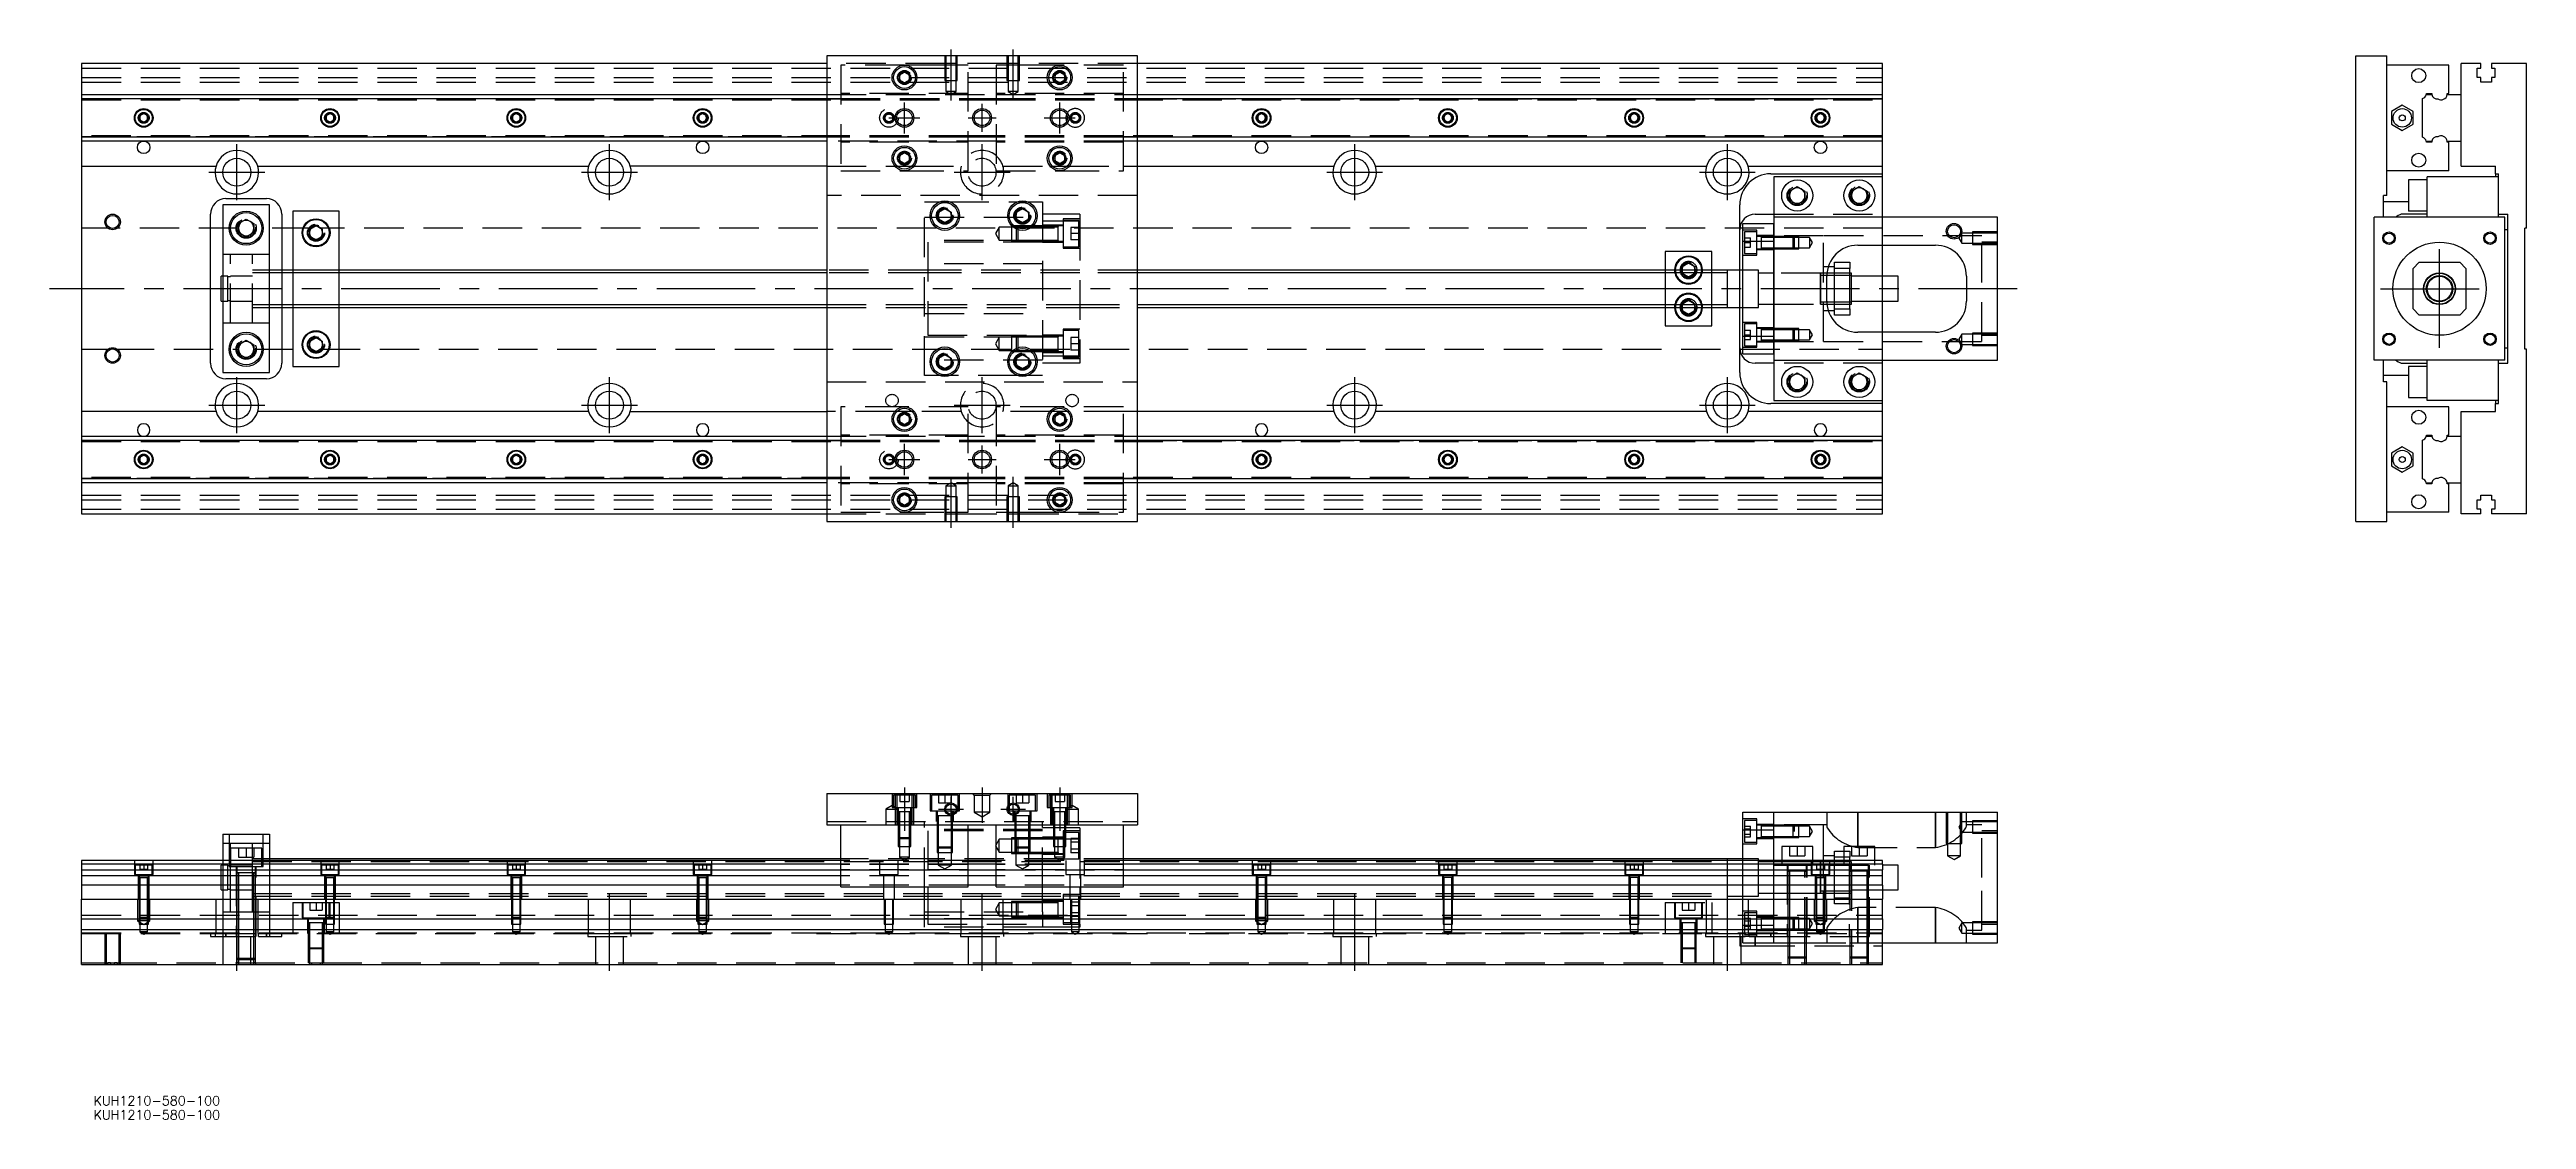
# Model space of a CAD drawing. Extents: x -10 to 787, y -267 to 77.
import ezdxf

# ---------------------------------------------------------------- set-up
doc = ezdxf.new("R2010")
doc.units = 0
doc.linetypes.add('CENTER', pattern=[50.8, 31.75, -6.35, 6.35, -6.35])
doc.linetypes.add('DASHED', pattern=[19.05, 12.7, -6.35])
doc.layers.get('0').update_dxf_attribs({"linetype": 'CONTINUOUS'})
doc.layers.add('CENTER', color=1, linetype='CENTER')
doc.styles.get("Standard").update_dxf_attribs({"font": 'txt.shx', "height": 3, "bigfont": 'bigfont.shx'})

# ---------------------------------------------------------------- blocks, each defined once
blk = doc.blocks.new('*U2')
at = {"color": 7, "linetype": 'CONTINUOUS'}
blk.add_text('KUH1210-580-100', height=3, dxfattribs=at).set_placement((3.84, -267.48))
blk = doc.blocks.new('*U3')
at = {"color": 7, "linetype": 'CONTINUOUS'}
blk.add_text('KUH1210-580-100', height=3, dxfattribs=at).set_placement((3.84, -262.96))

msp = doc.modelspace()

# ---------------------------------------------------------------- linework, layer by layer
at = {"color": 7, "linetype": 'CONTINUOUS'}
for p, q in [((0, 72.5), (0, 62.5)), ((240, 72.5), (0, 72.5)), ((340, 75), (240, 75)), ((240, 75), (240, -75)), ((340, -75), (340, 75)), ((580, 72.5), (340, 72.5)), ((580, 62.5), (580, 72.5)), ((732.35, -75), (732.35, 75)), ((732.35, 75), (742.35, 75)), ((742.35, 30), (742.35, 75)), ((762.35, 72), (742.35, 72)), ((762.35, 62.8), (762.35, 72)), ((766.35, 62.5), (766.35, 72.5)), ((772.65, 72.5), (766.35, 72.5)), ((772.65, 71), (772.65, 72.5)), ((776.05, 72.5), (776.05, 71)), ((787.35, 72.5), (776.05, 72.5)), ((787.35, 19.5), (787.35, 72.5)), ((263.5, 68.866026), (265, 69.73205)), ((263.5, 67.133974), (263.5, 68.866026)), ((265, 66.26795), (263.5, 67.133974)), ((265, 69.73205), (266.5, 68.866026)), ((266.5, 67.133974), (265, 66.26795)), ((266.5, 68.866026), (266.5, 67.133974)), ((313.5, 68.866026), (315, 69.73205)), ((313.5, 67.133974), (313.5, 68.866026)), ((315, 66.26795), (313.5, 67.133974)), ((315, 69.73205), (316.5, 68.866026)), ((316.5, 67.133974), (315, 66.26795)), ((316.5, 68.866026), (316.5, 67.133974)), ((771.5, 71), (772.65, 71)), ((771.5, 68), (771.5, 71)), ((772.65, 68), (771.5, 68)), ((772.65, 66.5), (772.65, 68)), ((776.05, 66.5), (772.65, 66.5)), ((776.05, 71), (777.2, 71)), ((776.05, 68), (776.05, 66.5)), ((777.2, 68), (776.05, 68)), ((777.2, 71), (777.2, 68)), ((0, 62.5), (240, 62.5)), ((0, 62.5), (0, 61.247728)), ((0, 61.247728), (240, 61.247728)), ((0, 61.247728), (0, 48.752272)), ((18.75, 55.721688), (20, 56.443376)), ((20, 56.443376), (21.25, 55.721688)), ((78.75, 55.721688), (80, 56.443376)), ((80, 56.443376), (81.25, 55.721688)), ((138.75, 55.721688), (140, 56.443376)), ((140, 56.443376), (141.25, 55.721688)), ((198.75, 55.721688), (200, 56.443376)), ((200, 56.443376), (201.25, 55.721688)), ((340, 62.5), (580, 62.5)), ((340, 61.247728), (580, 61.247728)), ((378.75, 55.721688), (380, 56.443376)), ((380, 56.443376), (381.25, 55.721688)), ((438.75, 55.721688), (440, 56.443376)), ((440, 56.443376), (441.25, 55.721688)), ((498.75, 55.721688), (500, 56.443376)), ((500, 56.443376), (501.25, 55.721688)), ((558.75, 55.721688), (560, 56.443376)), ((560, 56.443376), (561.25, 55.721688)), ((580, 61.247728), (580, 62.5)), ((580, 48.752272), (580, 61.247728)), ((743.85, 57.020726), (743.849999, 52.979274)), ((747.35, 59.041452), (743.85, 57.020726)), ((750.849999, 57.020726), (747.35, 59.041452)), ((750.849999, 52.979274), (750.849999, 57.020726)), ((753.85, 48.752272), (753.85, 61.247728)), ((755.102272, 62.5), (756.87668, 62.5)), ((755.147056, 62.8), (756.85, 62.8)), ((761.827372, 62.5), (766.35, 62.5)), ((761.85, 62.8), (762.35, 62.8)), ((766.35, 47.5), (766.35, 62.5)), ((766.35, 47.5), (766.35, 62.5)), ((240, 48.752272), (0, 48.752272)), ((0, 48.752272), (0, 47.5)), ((18.75, 54.278312), (18.75, 55.721688)), ((20, 53.556624), (18.75, 54.278312)), ((21.25, 54.278312), (20, 53.556624)), ((21.25, 55.721688), (21.25, 54.278312)), ((78.75, 54.278312), (78.75, 55.721688)), ((80, 53.556624), (78.75, 54.278312)), ((81.25, 54.278312), (80, 53.556624)), ((81.25, 55.721688), (81.25, 54.278312)), ((138.75, 54.278312), (138.75, 55.721688)), ((140, 53.556624), (138.75, 54.278312)), ((141.25, 54.278312), (140, 53.556624)), ((141.25, 55.721688), (141.25, 54.278312)), ((198.75, 54.278312), (198.75, 55.721688)), ((200, 53.556624), (198.75, 54.278312)), ((201.25, 54.278312), (200, 53.556624)), ((201.25, 55.721688), (201.25, 54.278312)), ((580, 48.752272), (340, 48.752272)), ((378.75, 54.278312), (378.75, 55.721688)), ((380, 53.556624), (378.75, 54.278312)), ((381.25, 54.278312), (380, 53.556624)), ((381.25, 55.721688), (381.25, 54.278312)), ((438.75, 54.278312), (438.75, 55.721688)), ((440, 53.556624), (438.75, 54.278312)), ((441.25, 54.278312), (440, 53.556624)), ((441.25, 55.721688), (441.25, 54.278312)), ((498.75, 54.278312), (498.75, 55.721688)), ((500, 53.556624), (498.75, 54.278312)), ((501.25, 54.278312), (500, 53.556624)), ((501.25, 55.721688), (501.25, 54.278312)), ((558.75, 54.278312), (558.75, 55.721688)), ((560, 53.556624), (558.75, 54.278312)), ((561.25, 54.278312), (560, 53.556624)), ((561.25, 55.721688), (561.25, 54.278312)), ((580, 47.5), (580, 48.752272)), ((743.849999, 52.979274), (747.35, 50.958548)), ((747.35, 50.958548), (750.849999, 52.979274)), ((240, 47.5), (0, 47.5)), ((0, 47.5), (0, 39.5)), ((263.5, 42.866026), (265, 43.73205)), ((263.5, 41.133974), (263.5, 42.866026)), ((265, 40.26795), (263.5, 41.133974)), ((265, 43.73205), (266.5, 42.866026)), ((266.5, 41.133974), (265, 40.26795)), ((266.5, 42.866026), (266.5, 41.133974)), ((313.5, 42.866026), (315, 43.73205)), ((313.5, 41.133974), (313.5, 42.866026)), ((315, 40.26795), (313.5, 41.133974)), ((315, 43.73205), (316.5, 42.866026)), ((316.5, 41.133974), (315, 40.26795)), ((316.5, 42.866026), (316.5, 41.133974)), ((580, 47.5), (340, 47.5)), ((580, 39.5), (580, 47.5)), ((755.102272, 47.5), (756.87668, 47.5)), ((756.85, 47.2), (755.147056, 47.2)), ((761.827372, 47.5), (766.35, 47.5)), ((762.35, 47.2), (761.85, 47.2)), ((762.35, 38), (762.35, 47.2)), ((766.35, 39.5), (766.35, 47.5)), ((0, 39.5), (43.291796, 39.5)), ((0, 39.5), (0, -39.5)), ((56.708204, 39.5), (163.291796, 39.5)), ((240, 39.5), (176.708204, 39.5)), ((340, 39.5), (403.291796, 39.5)), ((416.708204, 39.5), (523.291796, 39.5)), ((536.708204, 39.5), (580, 39.5)), ((544, 37), (580, 37)), ((580, 36), (545, 36)), ((545, 36), (545, 23)), ((550, 31.443376), (552.5, 32.886752)), ((552.5, 32.886752), (555, 31.443376)), ((570, 31.443376), (572.5, 32.886752)), ((572.5, 32.886752), (575, 31.443376)), ((580, 37), (580, 39.5)), ((580, 36), (580, 37)), ((580, 23), (580, 36)), ((762.35, 38), (742.35, 38)), ((749.35, 35), (749.35, 30)), ((755.35, 35), (749.35, 35)), ((778.35, 36), (755.35, 36)), ((755.35, 23), (755.35, 36)), ((766.35, 39.5), (777.35, 39.5)), ((777.35, 37), (777.35, 39.5)), ((777.35, 37), (778.35, 37)), ((777.35, 37), (777.35, 36)), ((778.35, 36), (778.35, 37)), ((778.35, 24), (778.35, 36)), ((778.35, 24), (778.35, 36)), ((41.5, -24), (41.5, 24)), ((60.5, 27), (45.5, 27)), ((45.5, 27), (45.5, -27)), ((46.5, 29), (59.5, 29)), ((60.5, -27), (60.5, 27)), ((64.5, 24), (64.5, 6)), ((83, 25), (68, 25)), ((68, 25), (68, 6)), ((83, 6), (83, 25)), ((276, 24.6547), (278, 25.809402)), ((276, 22.3453), (276, 24.6547)), ((278, 25.809402), (280, 24.6547)), ((280, 24.6547), (280, 22.3453)), ((301, 24.6547), (303, 25.809402)), ((301, 22.3453), (301, 24.6547)), ((303, 25.809402), (305, 24.6547)), ((305, 24.6547), (305, 22.3453)), ((534, 6), (534, 27)), ((539, 24), (545, 24)), ((550, 28.556624), (550, 31.443376)), ((552.5, 27.113248), (550, 28.556624)), ((555, 28.556624), (552.5, 27.113248)), ((555, 31.443376), (555, 28.556624)), ((570, 28.556624), (570, 31.443376)), ((572.5, 27.113248), (570, 28.556624)), ((575, 28.556624), (572.5, 27.113248)), ((575, 31.443376), (575, 28.556624)), ((742.35, 30), (741.35, 30)), ((741.35, 23), (741.35, 30)), ((749.35, 28), (741.35, 28)), ((755.35, 24), (746.980684, 24)), ((749.35, 30), (749.35, 25)), ((755.35, 25), (749.35, 25)), ((778.35, 23), (778.35, 24)), ((778.35, 24), (781.35, 24)), ((781.35, -24), (781.35, 24)), ((50.5, 20.943376), (53, 22.386752)), ((50.5, 18.056624), (50.5, 20.943376)), ((53, 16.613248), (50.5, 18.056624)), ((53, 22.386752), (55.5, 20.943376)), ((55.5, 18.056624), (53, 16.613248)), ((55.5, 20.943376), (55.5, 18.056624)), ((73.5, 19.1547), (75.5, 20.309402)), ((73.5, 16.8453), (73.5, 19.1547)), ((75.5, 15.690598), (73.5, 16.8453)), ((75.5, 20.309402), (77.5, 19.1547)), ((77.5, 16.8453), (75.5, 15.690598)), ((77.5, 19.1547), (77.5, 16.8453)), ((278, 21.190598), (276, 22.3453)), ((280, 22.3453), (278, 21.190598)), ((303, 21.190598), (301, 22.3453)), ((305, 22.3453), (303, 21.190598)), ((535, 15.32971), (535, 21)), ((535, 21), (545, 21)), ((545, 23), (545, 15.32971)), ((617, 23), (545, 23)), ((617, -23), (617, 23)), ((738.35, -23), (738.35, 23)), ((780.35, 23), (738.35, 23)), ((780.35, -23), (780.35, 23)), ((781.35, 19), (780.35, 19)), ((787.35, 19.5), (786.85, 19.5)), ((786.85, -19.5), (786.85, 19.5)), ((525, 12), (510, 12)), ((510, 12), (510, 6)), ((515.5, 7.1547), (517.5, 8.309402)), ((517.5, 8.309402), (519.5, 7.1547)), ((525, 6), (525, 12)), ((535, 15.32971), (545, 15.32971)), ((535, -15.32971), (535, 15.32971)), ((545, 15.32971), (545, -15.32971)), ((545, -15.32971), (545, 15.32971)), ((564.5, 8.5), (569.5, 8.5)), ((564.5, 6.5), (564.5, 8.5)), ((569.5, 8.5), (569.5, 6.5)), ((572, 14), (597, 14)), ((580, 4), (580, 14)), ((752.85, 8.5), (750.85, 6.5)), ((752.85, 8.5), (765.85, 8.5)), ((767.85, 6.5), (765.85, 8.5)), ((45, 0), (45, 4)), ((45.5, 4), (45, 4)), ((240, 6), (60.5, 6)), ((530, 6), (340, 6)), ((515.5, 6), (515.5, 7.1547)), ((519.5, 7.1547), (519.5, 6)), ((530, 6), (529.995, 6)), ((530, -6.000006), (530, 6.000006)), ((530, 5.125), (530, 6.000006)), ((530, -5.999164), (530, 6)), ((530.005, 6), (530, 6)), ((535, 6), (530, 6)), ((530, -5.125), (530, 5.125)), ((562, -4), (562, 4)), ((564.5, 4.25), (562.003126, 4.25)), ((564.5, 7), (562.460608, 7)), ((569.5, 6.5), (564.5, 6.5)), ((564.5, -6.5), (564.5, 6.5)), ((569.5, 4.25), (564.5, 4.25)), ((569.5, -6.5), (569.5, 6.5)), ((570, 5), (569.5, 5)), ((570, 4.25), (569.5, 4.25)), ((570, 0), (570, 5)), ((585, 4), (570, 4)), ((585, 0), (585, 4)), ((607, 4), (607, -4)), ((750.85, -6.5), (750.85, 6.5)), ((767.85, 6.5), (767.85, -6.5)), ((45, -4), (45, 0)), ((45, -4), (45.5, -4)), ((60.5, -6), (240, -6)), ((64.5, -6), (64.5, -24)), ((68, -6), (68, -25)), ((83, -25), (83, -6)), ((340, -6), (530, -6)), ((510, -6), (510, -12)), ((515.5, -7.1547), (515.5, -6)), ((517.5, -8.309402), (515.5, -7.1547)), ((519.5, -7.1547), (517.5, -8.309402)), ((519.5, -6), (519.5, -7.1547)), ((525, -12), (525, -6)), ((529.995, -6), (530, -6)), ((530, -6.000006), (530, -5.125)), ((530, -6), (530, -5.999164)), ((530, -6), (530.005, -6)), ((530, -6), (535, -6)), ((534, -27), (534, -6)), ((562.003126, -4.25), (564.5, -4.25)), ((562.460608, -7), (564.5, -7)), ((564.5, -4.25), (569.5, -4.25)), ((564.5, -6.5), (569.5, -6.5)), ((564.5, -8.5), (564.5, -6.5)), ((569.5, -4.25), (570, -4.25)), ((569.5, -5), (570, -5)), ((569.5, -6.5), (569.5, -8.5)), ((570, -5), (570, 0)), ((570, -4), (585, -4)), ((580, -14), (580, -4)), ((585, -4), (585, 0)), ((750.85, -6.5), (752.85, -8.5)), ((765.85, -8.5), (767.85, -6.5)), ((73.5, -16.8453), (75.5, -15.690598)), ((75.5, -15.690598), (77.5, -16.8453)), ((510, -12), (525, -12)), ((535, -15.32971), (545, -15.32971)), ((535, -21), (535, -15.32971)), ((545, -15.32971), (545, -23)), ((569.5, -8.5), (564.5, -8.5)), ((597, -14), (572, -14)), ((765.85, -8.5), (752.85, -8.5)), ((50.5, -18.056624), (53, -16.613248)), ((50.5, -20.943376), (50.5, -18.056624)), ((53, -22.386752), (50.5, -20.943376)), ((53, -16.613248), (55.5, -18.056624)), ((55.5, -20.943376), (53, -22.386752)), ((55.5, -18.056624), (55.5, -20.943376)), ((73.5, -19.1547), (73.5, -16.8453)), ((75.5, -20.309402), (73.5, -19.1547)), ((77.5, -19.1547), (75.5, -20.309402)), ((77.5, -16.8453), (77.5, -19.1547)), ((276, -22.3453), (278, -21.190598)), ((276, -24.6547), (276, -22.3453)), ((278, -21.190598), (280, -22.3453)), ((280, -22.3453), (280, -24.6547)), ((301, -22.3453), (303, -21.190598)), ((301, -24.6547), (301, -22.3453)), ((303, -21.190598), (305, -22.3453)), ((305, -22.3453), (305, -24.6547)), ((535, -21), (545, -21)), ((545, -23), (617, -23)), ((545, -23), (545, -36)), ((580, -36), (580, -23)), ((780.35, -23), (738.35, -23)), ((741.35, -30), (741.35, -23)), ((755.35, -36), (755.35, -23)), ((778.35, -24), (778.35, -23)), ((780.35, -19), (781.35, -19)), ((787.35, -19.5), (786.85, -19.5)), ((787.35, -72.5), (787.35, -19.5)), ((45.5, -27), (60.5, -27)), ((59.5, -29), (46.5, -29)), ((68, -25), (83, -25)), ((278, -25.809402), (276, -24.6547)), ((280, -24.6547), (278, -25.809402)), ((303, -25.809402), (301, -24.6547)), ((305, -24.6547), (303, -25.809402)), ((545, -24), (539, -24)), ((550, -28.556624), (552.5, -27.113248)), ((550, -31.443376), (550, -28.556624)), ((552.5, -32.886752), (550, -31.443376)), ((552.5, -27.113248), (555, -28.556624)), ((555, -31.443376), (552.5, -32.886752)), ((555, -28.556624), (555, -31.443376)), ((570, -28.556624), (572.5, -27.113248)), ((570, -31.443376), (570, -28.556624)), ((572.5, -32.886752), (570, -31.443376)), ((572.5, -27.113248), (575, -28.556624)), ((575, -31.443376), (572.5, -32.886752)), ((575, -28.556624), (575, -31.443376)), ((749.35, -28), (741.35, -28)), ((742.35, -30), (741.35, -30)), ((742.35, -75), (742.35, -30)), ((746.980684, -24), (755.35, -24)), ((749.35, -25), (749.35, -30)), ((755.35, -25), (749.35, -25)), ((749.35, -30), (749.35, -35)), ((778.35, -36), (778.35, -24)), ((778.35, -36), (778.35, -24)), ((778.35, -24), (781.35, -24)), ((43.291796, -39.5), (0, -39.5)), ((0, -39.5), (0, -47.5)), ((163.291796, -39.5), (56.708204, -39.5)), ((176.708204, -39.5), (240, -39.5)), ((403.291796, -39.5), (340, -39.5)), ((523.291796, -39.5), (416.708204, -39.5)), ((580, -39.5), (536.708204, -39.5)), ((580, -37), (544, -37)), ((545, -36), (580, -36)), ((580, -37), (580, -36)), ((580, -39.5), (580, -37)), ((580, -47.5), (580, -39.5)), ((762.35, -38), (742.35, -38)), ((749.35, -35), (755.35, -35)), ((778.35, -36), (755.35, -36)), ((762.35, -47.2), (762.35, -38)), ((766.35, -47.5), (766.35, -39.5)), ((766.35, -39.5), (777.35, -39.5)), ((777.35, -36), (777.35, -37)), ((777.35, -37), (778.35, -37)), ((777.35, -39.5), (777.35, -37)), ((778.35, -37), (778.35, -36)), ((0, -47.5), (240, -47.5)), ((0, -47.5), (0, -48.752272)), ((263.5, -41.133974), (265, -40.26795)), ((263.5, -42.866026), (263.5, -41.133974)), ((265, -43.73205), (263.5, -42.866026)), ((265, -40.26795), (266.5, -41.133974)), ((266.5, -42.866026), (265, -43.73205)), ((266.5, -41.133974), (266.5, -42.866026)), ((313.5, -41.133974), (315, -40.26795)), ((313.5, -42.866026), (313.5, -41.133974)), ((315, -43.73205), (313.5, -42.866026)), ((315, -40.26795), (316.5, -41.133974)), ((316.5, -42.866026), (315, -43.73205)), ((316.5, -41.133974), (316.5, -42.866026)), ((340, -47.5), (580, -47.5)), ((580, -48.752272), (580, -47.5)), ((755.102272, -47.5), (756.87668, -47.5)), ((755.147056, -47.2), (756.85, -47.2)), ((761.827372, -47.5), (766.35, -47.5)), ((761.85, -47.2), (762.35, -47.2)), ((766.35, -62.5), (766.35, -47.5)), ((766.35, -62.5), (766.35, -47.5)), ((0, -48.752272), (240, -48.752272)), ((0, -48.752272), (0, -61.247728)), ((18.75, -54.278312), (20, -53.556624)), ((18.75, -55.721688), (18.75, -54.278312)), ((20, -56.443376), (18.75, -55.721688)), ((20, -53.556624), (21.25, -54.278312)), ((21.25, -55.721688), (20, -56.443376)), ((21.25, -54.278312), (21.25, -55.721688)), ((78.75, -54.278312), (80, -53.556624)), ((78.75, -55.721688), (78.75, -54.278312)), ((80, -56.443376), (78.75, -55.721688)), ((80, -53.556624), (81.25, -54.278312)), ((81.25, -55.721688), (80, -56.443376)), ((81.25, -54.278312), (81.25, -55.721688)), ((138.75, -54.278312), (140, -53.556624)), ((138.75, -55.721688), (138.75, -54.278312)), ((140, -56.443376), (138.75, -55.721688)), ((140, -53.556624), (141.25, -54.278312)), ((141.25, -55.721688), (140, -56.443376)), ((141.25, -54.278312), (141.25, -55.721688)), ((198.75, -54.278312), (200, -53.556624)), ((198.75, -55.721688), (198.75, -54.278312)), ((200, -56.443376), (198.75, -55.721688)), ((200, -53.556624), (201.25, -54.278312)), ((201.25, -55.721688), (200, -56.443376)), ((201.25, -54.278312), (201.25, -55.721688)), ((340, -48.752272), (580, -48.752272)), ((378.75, -54.278312), (380, -53.556624)), ((378.75, -55.721688), (378.75, -54.278312)), ((380, -56.443376), (378.75, -55.721688)), ((380, -53.556624), (381.25, -54.278312)), ((381.25, -55.721688), (380, -56.443376)), ((381.25, -54.278312), (381.25, -55.721688)), ((438.75, -54.278312), (440, -53.556624)), ((438.75, -55.721688), (438.75, -54.278312)), ((440, -56.443376), (438.75, -55.721688)), ((440, -53.556624), (441.25, -54.278312)), ((441.25, -55.721688), (440, -56.443376)), ((441.25, -54.278312), (441.25, -55.721688)), ((498.75, -54.278312), (500, -53.556624)), ((498.75, -55.721688), (498.75, -54.278312)), ((500, -56.443376), (498.75, -55.721688)), ((500, -53.556624), (501.25, -54.278312)), ((501.25, -55.721688), (500, -56.443376)), ((501.25, -54.278312), (501.25, -55.721688)), ((558.75, -54.278312), (560, -53.556624)), ((558.75, -55.721688), (558.75, -54.278312)), ((560, -56.443376), (558.75, -55.721688)), ((560, -53.556624), (561.25, -54.278312)), ((561.25, -55.721688), (560, -56.443376)), ((561.25, -54.278312), (561.25, -55.721688)), ((580, -61.247728), (580, -48.752272)), ((743.85, -52.979274), (743.849999, -57.020726)), ((747.35, -50.958548), (743.85, -52.979274)), ((750.849999, -52.979274), (747.35, -50.958548)), ((750.849999, -57.020726), (750.849999, -52.979274)), ((753.85, -61.247728), (753.85, -48.752272)), ((0, -61.247728), (0, -62.5)), ((240, -61.247728), (0, -61.247728)), ((240, -62.5), (0, -62.5)), ((0, -62.5), (0, -72.5)), ((580, -61.247728), (340, -61.247728)), ((580, -62.5), (340, -62.5)), ((580, -62.5), (580, -61.247728)), ((580, -72.5), (580, -62.5)), ((743.849999, -57.020726), (747.35, -59.041452)), ((747.35, -59.041452), (750.849999, -57.020726)), ((755.102272, -62.5), (756.87668, -62.5)), ((756.85, -62.8), (755.147056, -62.8)), ((761.827372, -62.5), (766.35, -62.5)), ((762.35, -62.8), (761.85, -62.8)), ((762.35, -72), (762.35, -62.8)), ((766.35, -72.5), (766.35, -62.5)), ((263.5, -67.133974), (265, -66.26795)), ((263.5, -68.866026), (263.5, -67.133974)), ((265, -69.73205), (263.5, -68.866026)), ((265, -66.26795), (266.5, -67.133974)), ((266.5, -68.866026), (265, -69.73205)), ((266.5, -67.133974), (266.5, -68.866026)), ((313.5, -67.133974), (315, -66.26795)), ((313.5, -68.866026), (313.5, -67.133974)), ((315, -69.73205), (313.5, -68.866026)), ((315, -66.26795), (316.5, -67.133974)), ((316.5, -68.866026), (315, -69.73205)), ((316.5, -67.133974), (316.5, -68.866026)), ((771.5, -68), (772.65, -68)), ((771.5, -71), (771.5, -68)), ((772.65, -71), (771.5, -71)), ((772.65, -66.5), (776.05, -66.5)), ((772.65, -68), (772.65, -66.5)), ((772.65, -72.5), (772.65, -71)), ((776.05, -66.5), (776.05, -68)), ((776.05, -68), (777.2, -68)), ((776.05, -71), (776.05, -72.5)), ((777.2, -71), (776.05, -71)), ((777.2, -68), (777.2, -71)), ((0, -72.5), (240, -72.5)), ((240, -75), (340, -75)), ((340, -72.5), (580, -72.5)), ((732.35, -75), (742.35, -75)), ((762.35, -72), (742.35, -72)), ((772.65, -72.5), (766.35, -72.5)), ((787.35, -72.5), (776.05, -72.5)), ((240, -162.58), (340, -162.58)), ((240, -162.58), (240, -172.58)), ((340, -162.58), (340, -172.58)), ((240, -172.58), (340, -172.58)), ((244.5, -192.58), (244.5, -172.58)), ((280.500006, -169.68), (275.499994, -169.68)), ((280.500006, -169.68), (275.499994, -169.68)), ((280.500006, -169.68), (275.499994, -169.68)), ((275.9, -169.68), (275.9, -171.58)), ((280.1, -171.58), (280.1, -169.68)), ((285.5, -192.58), (285.5, -172.58)), ((294.5, -192.58), (294.5, -172.58)), ((335.5, -192.58), (335.5, -172.58)), ((535, -174.25029), (535, -168.58)), ((535, -168.58), (545, -168.58)), ((535, -184.08), (535, -174.25029)), ((535, -174.25029), (545, -174.25029)), ((545, -168.58), (617, -168.58)), ((545, -184.08), (545, -168.58)), ((617, -210.58), (617, -168.58)), ((45.5, -175.58), (45.5, -184.08)), ((45.5, -175.58), (60.5, -175.58)), ((60.5, -175.58), (60.5, -184.08)), ((557.5, -179.58), (547.5, -179.58)), ((547.5, -179.58), (547.5, -184.08)), ((557.5, -184.08), (557.5, -179.58)), ((577.5, -179.58), (567.5, -179.58)), ((567.5, -179.58), (567.5, -184.08)), ((577.5, -184.08), (577.5, -179.58)), ((0, -184.08), (0, -185.332272)), ((244.5, -184.08), (0, -184.08)), ((244.5, -185.332272), (0, -185.332272)), ((0, -185.332272), (0, -187.10668)), ((0, -187.10668), (244.5, -187.10668)), ((0, -187.10668), (0, -189.003076)), ((244.5, -189.003076), (0, -189.003076)), ((0, -189.003076), (0, -192.057372)), ((21.500006, -189.58), (18.499994, -189.58)), ((21.500006, -189.58), (19.998804, -189.58)), ((244.5, -183.58), (60.5, -183.58)), ((294.5, -184.08), (285.5, -184.08)), ((294.5, -185.332272), (285.5, -185.332272)), ((285.5, -187.10668), (294.5, -187.10668)), ((294.5, -189.003076), (285.5, -189.003076)), ((530, -183.58), (335.5, -183.58)), ((580, -184.08), (335.5, -184.08)), ((580, -185.332272), (335.5, -185.332272)), ((335.5, -187.10668), (580, -187.10668)), ((580, -189.003076), (335.5, -189.003076)), ((530, -183.58), (529.995, -183.58)), ((530, -184.08), (530, -183.579994)), ((530.005, -183.58), (530, -183.58)), ((535, -183.58), (530, -183.58)), ((530, -189.379946), (530, -184.08)), ((530, -195.580006), (530, -189.379946)), ((560, -189.58), (560, -184.579994)), ((560, -194.580006), (560, -184.579994)), ((560, -185.33), (560, -185.58)), ((561, -185.33), (560, -185.33)), ((560, -186.88), (560, -188.58)), ((560, -188.58), (560, -189.58)), ((564.5, -185.33), (561, -185.33)), ((567.5, -185.33), (564.5, -185.33)), ((569.5, -185.33), (567.5, -185.33)), ((570, -185.33), (569.5, -185.33)), ((580, -185.332272), (580, -184.08)), ((580, -185.332272), (580, -187.10668)), ((580, -189.003076), (580, -187.10668)), ((580, -192.057372), (580, -189.003076)), ((244.5, -192.057372), (0, -192.057372)), ((0, -192.057372), (0, -196.58)), ((0, -196.58), (580, -196.58)), ((0, -202.88), (0, -196.58)), ((244.5, -192.58), (285.5, -192.58)), ((294.5, -192.057372), (285.5, -192.057372)), ((294.5, -192.58), (335.5, -192.58)), ((580, -192.057372), (335.5, -192.057372)), ((561.5, -193.83), (564.5, -193.83)), ((564.5, -193.83), (569.5, -193.83)), ((580, -192.057372), (580, -196.58)), ((580, -202.88), (580, -196.58)), ((0, -202.88), (580, -202.88)), ((0, -206.28), (0, -202.88)), ((0, -217.58), (0, -206.28)), ((0, -206.28), (580, -206.28)), ((520.000006, -204.18), (514.999994, -204.18)), ((520.000006, -204.18), (514.999994, -204.18)), ((520.000006, -204.18), (514.999994, -204.18)), ((580, -202.88), (580, -206.28)), ((580, -217.58), (580, -206.28)), ((580, -210.58), (617, -210.58)), ((0, -217.58), (580, -217.58))]:
    msp.add_line(p, q, dxfattribs=at)
at = {"color": 3, "linetype": 'DASHED'}
for p, q in [((278.000006, 72.5), (240, 72.5)), ((265, 72), (244.5, 72)), ((244.5, 72), (244.5, 38)), ((278.000006, 72), (265, 72)), ((278.000006, 75), (278.000006, 67)), ((281.999994, 72.5), (278.000006, 72.5)), ((281.999994, 72), (278.000006, 72)), ((278.35, 75), (278.35, 67)), ((281.65, 67), (281.65, 75)), ((281.999994, 67), (281.999994, 75)), ((298.000006, 72.5), (281.999994, 72.5)), ((285.5, 72), (281.999994, 72)), ((285.5, 38), (285.5, 72)), ((294.5, 72), (294.5, 38)), ((298.000006, 72), (294.5, 72)), ((298.000006, 75), (298.000006, 67)), ((301.999994, 72.5), (298.000006, 72.5)), ((301.999994, 72), (298.000006, 72)), ((298.35, 75), (298.35, 67)), ((301.65, 67), (301.65, 75)), ((301.999994, 67), (301.999994, 75)), ((340, 72.5), (301.999994, 72.5)), ((315, 72), (301.999994, 72)), ((335.5, 72), (315, 72)), ((335.5, 38), (335.5, 72)), ((0, 71), (580, 71)), ((0, 68), (580, 68)), ((0, 66.5), (580, 66.5)), ((266.973226, 68.326156), (267, 68)), ((278.000006, 67), (281.999994, 67)), ((278.35, 67), (278.35, 63.5)), ((281.65, 63.5), (281.65, 67)), ((298.000006, 67), (301.999994, 67)), ((298.35, 67), (298.35, 63.5)), ((301.65, 63.5), (301.65, 67)), ((316.973226, 68.326156), (317, 68)), ((0, 61.1147), (240, 61.1147)), ((0, 61.1), (244.5, 61.1)), ((0, 60.8), (244.5, 60.8)), ((240, 62.5), (294.5, 62.5)), ((240, 61.247728), (244.5, 61.247728)), ((240, 61.1147), (244.5, 61.1147)), ((285.5, 62.8), (244.5, 62.8)), ((244.5, 61.247728), (285.5, 61.247728)), ((244.5, 61.1147), (285.5, 61.1147)), ((244.5, 61.1), (285.5, 61.1)), ((244.5, 61.1), (285.5, 61.1)), ((244.5, 60.8), (285.5, 60.8)), ((244.5, 60.8), (285.5, 60.8)), ((281.65, 63.5), (278.35, 63.5)), ((278.35, 63.5), (280, 62.547372)), ((280, 62.547372), (281.65, 63.5)), ((285.5, 61.247728), (294.5, 61.247728)), ((285.5, 61.1147), (294.5, 61.1147)), ((285.5, 61.1), (294.5, 61.1)), ((285.5, 60.8), (294.5, 60.8)), ((335.5, 62.8), (294.5, 62.8)), ((294.5, 62.5), (335.5, 62.5)), ((294.5, 61.247728), (335.5, 61.247728)), ((294.5, 61.1147), (335.5, 61.1147)), ((294.5, 61.1), (335.5, 61.1)), ((294.5, 60.8), (335.5, 60.8)), ((301.65, 63.5), (298.35, 63.5)), ((298.35, 63.5), (300, 62.547372)), ((300, 62.547372), (301.65, 63.5)), ((335.5, 62.5), (340, 62.5)), ((335.5, 61.247728), (340, 61.247728)), ((335.5, 61.1147), (340, 61.1147)), ((335.5, 61.1), (580, 61.1)), ((335.5, 60.8), (580, 60.8)), ((340, 61.1147), (580, 61.1147)), ((244.5, 49.2), (0, 49.2)), ((244.5, 48.9), (0, 48.9)), ((240, 48.8853), (0, 48.8853)), ((21.477374, 55.25955), (21.5, 55)), ((78.5, 55), (78.52041, 55.24661)), ((138.5, 55), (138.52041, 55.24661)), ((198.5, 55), (198.52041, 55.24661)), ((244.5, 48.8853), (240, 48.8853)), ((244.5, 48.752272), (240, 48.752272)), ((285.5, 49.2), (244.5, 49.2)), ((285.5, 48.9), (244.5, 48.9)), ((285.5, 48.8853), (244.5, 48.8853)), ((285.5, 48.752272), (244.5, 48.752272)), ((294.5, 49.2), (285.5, 49.2)), ((294.5, 48.9), (285.5, 48.9)), ((294.5, 48.8853), (285.5, 48.8853)), ((294.5, 48.752272), (285.5, 48.752272)), ((335.5, 49.2), (294.5, 49.2)), ((335.5, 48.9), (294.5, 48.9)), ((335.5, 48.8853), (294.5, 48.8853)), ((335.5, 48.752272), (294.5, 48.752272)), ((580, 49.2), (335.5, 49.2)), ((580, 48.9), (335.5, 48.9)), ((340, 48.8853), (335.5, 48.8853)), ((340, 48.752272), (335.5, 48.752272)), ((580, 48.8853), (340, 48.8853)), ((381.477374, 55.25955), (381.5, 55)), ((441.477374, 55.25955), (441.5, 55)), ((498.5, 55), (498.52041, 55.24661)), ((561.477374, 55.25955), (561.5, 55)), ((294.5, 47.5), (240, 47.5)), ((285.5, 47.2), (244.5, 47.2)), ((263, 42), (263.030168, 42.346066)), ((335.5, 47.5), (294.5, 47.5)), ((335.5, 47.2), (294.5, 47.2)), ((316.973226, 42.326156), (317, 42)), ((340, 47.5), (335.5, 47.5)), ((240, 39.5), (261.877502, 39.5)), ((244.5, 38), (265, 38)), ((261.877502, 39.5), (262.55051, 39.5)), ((262.55051, 39.5), (267.44949, 39.5)), ((265, 38), (285.5, 38)), ((267.44949, 39.5), (268.122498, 39.5)), ((268.122498, 39.5), (283.291796, 39.5)), ((294.5, 38), (315, 38)), ((296.708204, 39.5), (311.877502, 39.5)), ((311.877502, 39.5), (312.55051, 39.5)), ((312.55051, 39.5), (317.44949, 39.5)), ((315, 38), (335.5, 38)), ((317.44949, 39.5), (318.122498, 39.5)), ((318.122498, 39.5), (335.5, 39.5)), ((335.5, 39.5), (340, 39.5)), ((340, 30), (240, 30)), ((271.5, 28), (276.47931, 28)), ((271.5, -28), (271.5, 28)), ((276.47931, 28), (279.52069, 28)), ((279.52069, 28), (301.47931, 28)), ((301.47931, 28), (304.52069, 28)), ((304.52069, 28), (309.5, 28)), ((309.5, 28), (309.5, -28)), ((321.5, 24), (309.5, 24)), ((321.5, 24), (321.5, 21.748564)), ((545, 24), (580, 24)), ((549.5, 30), (549.520026, 30.346056)), ((575.477798, 30.364306), (575.5, 30)), ((9.359688, 19.5), (0, 19.5)), ((50.5, 19.5), (10.640312, 19.5)), ((74.030306, 19.5), (55.5, 19.5)), ((55.977798, 19.864306), (56, 19.5)), ((73, 18), (73.012884, 18.253488)), ((580, 19.5), (76.969694, 19.5)), ((271.5, 23), (309.5, 23)), ((280.483582, 23.786038), (280.5, 23.5)), ((295.5, 19.85352), (294.287564, 17.75352)), ((294.287564, 17.75352), (295.5, 15.65352)), ((295.5, 15.65352), (295.5, 19.85352)), ((299.5, 19.85352), (295.5, 19.85352)), ((299.5, 20.253516), (299.5, 15.253526)), ((299.532604, 20.253516), (299.5, 20.253516)), ((301.1, 19.85352), (299.5, 19.85352)), ((300.25722, 20.253516), (299.532604, 20.253516)), ((301.5, 20.253518), (300.25722, 20.253516)), ((301.5, 20.25352), (301.1, 19.85352)), ((301.1, 19.698356), (301.1, 19.85352)), ((305.183046, 19.85352), (301.1, 19.85352)), ((301.1, 19.146554), (301.1, 19.698356)), ((301.1, 15.65352), (301.1, 19.146554)), ((301.5, 20.25352), (301.5, 19.523506)), ((305.742786, 20.25352), (301.5, 20.25352)), ((305.74278, 20.253516), (301.5, 20.253518)), ((301.5, 19.523506), (301.5, 18.99306)), ((301.5, 18.99306), (301.5, 15.25352)), ((306.04396, 19.85352), (305.183046, 19.85352)), ((305.483582, 23.786038), (305.5, 23.5)), ((306.467396, 20.253516), (305.74278, 20.253516)), ((306.467402, 20.25352), (305.742786, 20.25352)), ((309.5, 19.85352), (306.04396, 19.85352)), ((309.5, 20.253516), (306.467396, 20.253516)), ((309.5, 20.25352), (306.467402, 20.25352)), ((321.5, 21.748564), (309.5, 21.748564)), ((316.1, 20.50352), (309.5, 20.50352)), ((314.505, 20.25352), (309.5, 20.25352)), ((314.5, 19.85352), (309.5, 19.85352)), ((316.1, 20.25352), (314.495, 20.25352)), ((314.5, 15.253516), (314.5, 20.253526)), ((314.5, 15.253516), (314.5, 20.253526)), ((314.5, 19.996122), (314.5, 20.25352)), ((314.5, 20.25352), (314.5, 19.996072)), ((314.5, 15.51097), (314.5, 19.996122)), ((316.1, 22.50352), (316.1, 13.00352)), ((321.5, 22.50352), (316.1, 22.50352)), ((321.1, 22.00352), (316.1, 22.00352)), ((318.6, 19.75352), (318.6, 17.75352)), ((321.1, 19.75352), (318.6, 19.75352)), ((318.6, 17.75352), (318.6, 15.75352)), ((321.1, 17.75352), (318.6, 17.75352)), ((321.1, 13.50352), (321.1, 22.00352)), ((321.5, 21.748564), (321.5, -21.748564)), ((539.5, 18.849242), (535, 18.849242)), ((535.5, 18.349242), (535.5, 11.349242)), ((539.5, 18.349242), (535.5, 18.349242)), ((535.5, 16.349242), (537.5, 16.349242)), ((537.5, 14.849242), (537.5, 16.349242)), ((539.5, 10.849242), (539.5, 18.849242)), ((545, 17.099242), (539.5, 17.099242)), ((540.9, 16.849242), (539.5, 16.849242)), ((540.9, 16.849242), (540.895, 16.849242)), ((540.9, 16.849248), (540.9, 12.849238)), ((540.9, 16.849248), (540.9, 12.849238)), ((540.9, 16.849242), (540.9, 16.63278)), ((540.905, 16.849242), (540.9, 16.849242)), ((545, 16.849242), (540.9, 16.849242)), ((540.9, 16.63278), (540.9, 13.065704)), ((545, 16.499242), (540.9, 16.499242)), ((545, 15.32971), (545, 21)), ((561, 17), (545, 17)), ((551.15, 16.849242), (545, 16.849242)), ((551.15, 16.849238), (545, 16.849238)), ((551.5, 16.499242), (545, 16.499242)), ((551.15, 12.849242), (551.15, 16.849242)), ((551.5, 16.499242), (551.15, 16.849242)), ((553, 16.849238), (551.15, 16.849238)), ((551.5, 16.499242), (551.5, 13.199242)), ((553, 16.499242), (551.5, 16.499242)), ((553, 12.849248), (553, 16.849238)), ((556.5, 16.499242), (553, 16.499242)), ((556.5, 16.499242), (556.5, 13.199242)), ((557.452628, 14.849242), (556.5, 16.499242)), ((561, -17), (561, 17)), ((612, 17), (561, 17)), ((580, 14), (580, 23)), ((605.5, 17.913456), (604.547372, 16.263456)), ((604.547372, 16.263456), (605.5, 14.613456)), ((605.5, 14.613456), (605.5, 17.913456)), ((609, 17.913456), (605.5, 17.913456)), ((609, 18.26345), (609, 14.26346)), ((617, 18.26345), (609, 18.26345)), ((617, 17.913456), (609, 17.913456)), ((612, -17), (612, 17)), ((48, 11), (45.5, 11)), ((48, -11), (48, 11)), ((55, 11), (48, 11)), ((55, -11), (55, 11)), ((60.5, 11), (55, 11)), ((309.5, 15.5), (271.5, 15.5)), ((309.5, 8), (271.5, 8)), ((272.5, 15), (272.5, -15)), ((309.5, 15), (272.5, 15)), ((295.5, 15.65352), (299.5, 15.65352)), ((299.5, 15.65352), (301.1, 15.65352)), ((299.5, 15.253526), (301.5, 15.253524)), ((301.1, 15.65352), (309.5, 15.65352)), ((301.1, 15.65352), (301.5, 15.25352)), ((301.5, 15.253524), (309.5, 15.253526)), ((301.5, 15.25352), (309.5, 15.25352)), ((309.5, 15.65352), (314.5, 15.65352)), ((309.5, 15.25352), (314.505, 15.25352)), ((309.5, 15.00352), (316.1, 15.00352)), ((314.495, 15.25352), (316.1, 15.25352)), ((314.5, 15.510988), (314.5, 15.25352)), ((314.5, 15.25352), (314.5, 15.51097)), ((316.1, 13.50352), (321.1, 13.50352)), ((316.1, 13.00352), (321.5, 13.00352)), ((321.1, 15.75352), (318.6, 15.75352)), ((535, 10.849242), (539.5, 10.849242)), ((535.5, 14.849242), (537.5, 14.849242)), ((535.5, 13.349242), (537.5, 13.349242)), ((535.5, 11.349242), (539.5, 11.349242)), ((537.5, 13.349242), (537.5, 14.849242)), ((539.5, 12.849242), (540.9, 12.849242)), ((539.5, 12.599242), (545, 12.599242)), ((540.895, 12.849242), (540.9, 12.849242)), ((540.9, 13.199242), (545, 13.199242)), ((540.9, 13.065704), (540.9, 12.849242)), ((540.9, 12.849242), (540.905, 12.849242)), ((540.9, 12.849242), (545, 12.849242)), ((545, 13.199242), (551.5, 13.199242)), ((545, 12.849248), (551.15, 12.849248)), ((545, 12.849242), (551.15, 12.849242)), ((551.15, 12.849242), (551.5, 13.199242)), ((551.15, 12.849248), (553, 12.849248)), ((551.5, 13.199242), (553, 13.199242)), ((553, 13.199242), (556.5, 13.199242)), ((556.5, 13.199242), (557.452628, 14.849242)), ((605.5, 14.613456), (609, 14.613456)), ((609, 14.613456), (617, 14.613456)), ((609, 14.26346), (617, 14.26346)), ((617, 15), (612, 15)), ((47.1, 4), (45.5, 4)), ((47.1, 0), (47.1, 4)), ((48, 3.8), (47.1, 3.8)), ((55, 4), (48, 4)), ((60.5, 6), (55, 6)), ((60.5, 5.125), (55, 5.125)), ((64.5, 6), (64.5, 5.125)), ((64.5, 5.125), (64.5, -5.125)), ((68, 6), (68, 5.125)), ((68, 5.125), (68, -5.125)), ((83, 5.125), (83, 6)), ((83, -5.125), (83, 5.125)), ((272.5, 6), (240, 6)), ((272.5, 5.125), (240, 5.125)), ((321.5, 6), (272.5, 6)), ((321.5, 5.125), (272.5, 5.125)), ((340, 6), (321.5, 6)), ((340, 5.125), (321.5, 5.125)), ((510, 6), (510, 5.125)), ((510, 5.125), (510, -5.125)), ((515.5, 5.125), (515.5, 6)), ((515.5, 4.8453), (515.5, 5.125)), ((517.5, 3.690598), (515.5, 4.8453)), ((519.5, 4.8453), (517.5, 3.690598)), ((519.5, 6), (519.5, 5.125)), ((519.5, 5.125), (519.5, 4.8453)), ((519.983582, 6.286038), (520, 6)), ((525, 5.125), (525, 6)), ((525, -5.125), (525, 5.125)), ((534, -6), (534, 6)), ((540, 6), (535, 6)), ((540, 0), (540, 6)), ((545, 5), (540, 5)), ((560.005, 5), (545, 5)), ((561, 5), (559.995, 5)), ((560, -5.000006), (560, 5.000006)), ((560, 4.25), (560, 5.000006)), ((560, 4.43509), (560, 5)), ((560, 5), (560, 4.435078)), ((560, 4.435078), (560, -4.435962)), ((560, 4.25), (560, -4.25)), ((561, 4.25), (560, 4.25)), ((562.460608, 7), (561, 7)), ((562.050126, 5), (561, 5)), ((562.003126, 4.25), (561, 4.25)), ((564.5, 5), (562.050126, 5)), ((569.5, 5), (564.5, 5)), ((580, -4), (580, 4)), ((45.5, -4), (47.1, -4)), ((47.1, -4), (47.1, 0)), ((47.1, -3.8), (48, -3.8)), ((48, -4), (55, -4)), ((55, -5.125), (60.5, -5.125)), ((55, -6), (60.5, -6)), ((64.5, -5.125), (64.5, -6)), ((68, -5.125), (68, -6)), ((83, -6), (83, -5.125)), ((240, -5.125), (272.5, -5.125)), ((240, -6), (272.5, -6)), ((272.5, -5.125), (321.5, -5.125)), ((272.5, -6), (321.5, -6)), ((321.5, -5.125), (340, -5.125)), ((321.5, -6), (340, -6)), ((510, -5.125), (510, -6)), ((515.5, -4.8453), (517.5, -3.690598)), ((515.5, -5.125), (515.5, -4.8453)), ((515.5, -6), (515.5, -5.125)), ((517.5, -3.690598), (519.5, -4.8453)), ((519.5, -4.8453), (519.5, -5.125)), ((519.5, -5.125), (519.5, -6)), ((519.983582, -5.713962), (520, -6)), ((525, -6), (525, -5.125)), ((535, -6), (540, -6)), ((540, -6), (540, 0)), ((540, -5), (545, -5)), ((545, -5), (560.005, -5)), ((559.995, -5), (561, -5)), ((560, -5.000006), (560, -4.25)), ((560, -4.25), (561, -4.25)), ((560, -5), (560, -4.435962)), ((560, -4.435962), (560, -5)), ((561, -4.25), (562.003126, -4.25)), ((561, -5), (562.050126, -5)), ((561, -7), (562.460608, -7)), ((562.050126, -5), (564.5, -5)), ((564.5, -5), (569.5, -5)), ((45.5, -11), (48, -11)), ((48, -11), (55, -11)), ((55, -11), (60.5, -11)), ((271.5, -8), (309.5, -8)), ((271.5, -15.5), (309.5, -15.5)), ((272.5, -15), (309.5, -15)), ((295.5, -15.65352), (294.287564, -17.75352)), ((295.5, -19.85352), (295.5, -15.65352)), ((299.5, -15.65352), (295.5, -15.65352)), ((299.5, -15.253526), (299.5, -20.253516)), ((301.499994, -15.253526), (299.5, -15.253526)), ((301.1, -15.65352), (299.5, -15.65352)), ((301.5, -15.25352), (301.1, -15.65352)), ((301.1, -19.146554), (301.1, -15.65352)), ((309.5, -15.65352), (301.1, -15.65352)), ((309.5, -15.253526), (301.499994, -15.253526)), ((301.5, -15.25352), (301.5, -18.99306)), ((309.5, -15.25352), (301.5, -15.25352)), ((316.1, -15.00352), (309.5, -15.00352)), ((314.505, -15.25352), (309.5, -15.25352)), ((314.5, -15.65352), (309.5, -15.65352)), ((316.1, -15.25352), (314.495, -15.25352)), ((314.5, -20.253526), (314.5, -15.253516)), ((314.5, -20.253526), (314.5, -15.253516)), ((314.5, -15.51092), (314.5, -15.25352)), ((314.5, -15.25352), (314.5, -15.51097)), ((314.5, -19.996072), (314.5, -15.51092)), ((316.1, -13.00352), (316.1, -22.50352)), ((321.5, -13.00352), (316.1, -13.00352)), ((321.1, -13.50352), (316.1, -13.50352)), ((318.6, -15.75352), (318.6, -17.75352)), ((321.1, -15.75352), (318.6, -15.75352)), ((321.1, -22.00352), (321.1, -13.50352)), ((539.5, -10.849242), (535, -10.849242)), ((535.5, -11.349242), (535.5, -18.349242)), ((539.5, -11.349242), (535.5, -11.349242)), ((535.5, -13.349242), (537.5, -13.349242)), ((535.5, -14.849242), (537.5, -14.849242)), ((537.5, -14.849242), (537.5, -13.349242)), ((537.5, -16.349242), (537.5, -14.849242)), ((539.5, -18.849242), (539.5, -10.849242)), ((545, -12.599242), (539.5, -12.599242)), ((540.9, -12.849242), (539.5, -12.849242)), ((540.9, -12.849242), (540.895, -12.849242)), ((540.9, -12.849238), (540.9, -16.849248)), ((540.9, -12.849238), (540.9, -16.849248)), ((540.9, -12.849242), (540.9, -13.065704)), ((540.905, -12.849242), (540.9, -12.849242)), ((545, -12.849242), (540.9, -12.849242)), ((540.9, -13.065704), (540.9, -16.63278)), ((545, -13.199242), (540.9, -13.199242)), ((551.15, -12.849242), (545, -12.849242)), ((551.15, -12.849248), (545, -12.849248)), ((551.5, -13.199242), (545, -13.199242)), ((545, -21), (545, -15.32971)), ((551.15, -16.849242), (551.15, -12.849242)), ((551.5, -13.199242), (551.15, -12.849242)), ((553, -12.849248), (551.15, -12.849248)), ((551.5, -13.199242), (551.5, -16.499242)), ((553, -13.199242), (551.5, -13.199242)), ((553, -16.849238), (553, -12.849248)), ((556.5, -13.199242), (553, -13.199242)), ((556.5, -13.199242), (556.5, -16.499242)), ((557.452628, -14.849242), (556.5, -13.199242)), ((556.5, -16.499242), (557.452628, -14.849242)), ((580, -23), (580, -14)), ((605.5, -14.613456), (604.547372, -16.263456)), ((605.5, -17.913456), (605.5, -14.613456)), ((609, -14.613456), (605.5, -14.613456)), ((609, -14.26346), (609, -18.26345)), ((617, -14.26346), (609, -14.26346)), ((617, -14.613456), (609, -14.613456)), ((612, -15), (617, -15)), ((0, -19.5), (9.359688, -19.5)), ((10.640312, -19.5), (50.5, -19.5)), ((55.5, -19.5), (74.030306, -19.5)), ((55.977798, -19.135694), (56, -19.5)), ((76.969694, -19.5), (580, -19.5)), ((77.983582, -17.713962), (78, -18)), ((309.5, -23), (271.5, -23)), ((280.483582, -23.213962), (280.5, -23.5)), ((294.287564, -17.75352), (295.5, -19.85352)), ((295.5, -19.85352), (299.5, -19.85352)), ((299.5, -19.85352), (301.1, -19.85352)), ((299.5, -20.253516), (299.532604, -20.253516)), ((299.532604, -20.253516), (300.25722, -20.253516)), ((300.25722, -20.253516), (301.499994, -20.253516)), ((301.1, -19.698356), (301.1, -19.146554)), ((301.1, -19.85352), (301.1, -19.698356)), ((301.1, -19.85352), (305.183046, -19.85352)), ((301.1, -19.85352), (301.5, -20.25352)), ((301.499994, -20.253516), (305.74278, -20.253516)), ((301.5, -18.99306), (301.5, -19.523506)), ((301.5, -19.523506), (301.5, -20.25352)), ((301.5, -20.25352), (305.742786, -20.25352)), ((305.183046, -19.85352), (306.04396, -19.85352)), ((305.483582, -23.213962), (305.5, -23.5)), ((305.74278, -20.253516), (306.467396, -20.253516)), ((305.742786, -20.25352), (306.467402, -20.25352)), ((306.04396, -19.85352), (309.5, -19.85352)), ((306.467396, -20.253516), (309.5, -20.253516)), ((306.467402, -20.25352), (309.5, -20.25352)), ((309.5, -19.85352), (314.5, -19.85352)), ((309.5, -20.25352), (314.505, -20.25352)), ((309.5, -20.50352), (316.1, -20.50352)), ((321.5, -21.748564), (309.5, -21.748564)), ((314.495, -20.25352), (316.1, -20.25352)), ((314.5, -19.996054), (314.5, -20.25352)), ((314.5, -20.25352), (314.5, -19.996072)), ((316.1, -22.00352), (321.1, -22.00352)), ((316.1, -22.50352), (321.5, -22.50352)), ((318.6, -17.75352), (318.6, -19.75352)), ((321.1, -17.75352), (318.6, -17.75352)), ((321.1, -19.75352), (318.6, -19.75352)), ((321.5, -21.748564), (321.5, -24)), ((535, -18.849242), (539.5, -18.849242)), ((535.5, -16.349242), (537.5, -16.349242)), ((535.5, -18.349242), (539.5, -18.349242)), ((539.5, -16.849242), (540.9, -16.849242)), ((539.5, -17.099242), (545, -17.099242)), ((540.895, -16.849242), (540.9, -16.849242)), ((540.9, -16.499242), (545, -16.499242)), ((540.9, -16.63278), (540.9, -16.849242)), ((540.9, -16.849242), (540.905, -16.849242)), ((540.9, -16.849242), (545, -16.849242)), ((545, -16.499242), (551.5, -16.499242)), ((545, -16.849238), (551.15, -16.849238)), ((545, -16.849242), (551.15, -16.849242)), ((545, -17), (561, -17)), ((551.15, -16.849242), (551.5, -16.499242)), ((551.15, -16.849238), (553, -16.849238)), ((551.5, -16.499242), (553, -16.499242)), ((553, -16.499242), (556.5, -16.499242)), ((561, -17), (612, -17)), ((604.547372, -16.263456), (605.5, -17.913456)), ((605.5, -17.913456), (609, -17.913456)), ((609, -17.913456), (617, -17.913456)), ((609, -18.26345), (617, -18.26345)), ((240, -30), (340, -30)), ((276.47931, -28), (271.5, -28)), ((279.52069, -28), (276.47931, -28)), ((301.47931, -28), (279.52069, -28)), ((304.52069, -28), (301.47931, -28)), ((309.5, -28), (304.52069, -28)), ((321.5, -24), (309.5, -24)), ((580, -24), (545, -24)), ((549.5, -30), (549.520026, -29.653944)), ((575.477798, -29.635694), (575.5, -30)), ((261.877502, -39.5), (240, -39.5)), ((265, -38), (244.5, -38)), ((244.5, -38), (244.5, -72)), ((262.55051, -39.5), (261.877502, -39.5)), ((267.44949, -39.5), (262.55051, -39.5)), ((285.5, -38), (265, -38)), ((268.122498, -39.5), (267.44949, -39.5)), ((283.291796, -39.5), (268.122498, -39.5)), ((285.5, -72), (285.5, -38)), ((294.5, -38), (294.5, -72)), ((315, -38), (294.5, -38)), ((311.877502, -39.5), (296.708204, -39.5)), ((312.55051, -39.5), (311.877502, -39.5)), ((317.44949, -39.5), (312.55051, -39.5)), ((335.5, -38), (315, -38)), ((318.122498, -39.5), (317.44949, -39.5)), ((335.5, -39.5), (318.122498, -39.5)), ((335.5, -72), (335.5, -38)), ((340, -39.5), (335.5, -39.5)), ((240, -47.5), (294.5, -47.5)), ((285.5, -47.2), (244.5, -47.2)), ((266.973226, -41.673844), (267, -42)), ((335.5, -47.2), (294.5, -47.2)), ((294.5, -47.5), (335.5, -47.5)), ((316.973226, -41.673844), (317, -42)), ((335.5, -47.5), (340, -47.5)), ((0, -48.8853), (240, -48.8853)), ((0, -48.9), (244.5, -48.9)), ((0, -49.2), (244.5, -49.2)), ((21.477374, -54.74045), (21.5, -55)), ((81.477374, -54.74045), (81.5, -55)), ((138.5, -55), (138.52041, -54.75339)), ((198.5, -55), (198.52041, -54.75339)), ((240, -48.752272), (244.5, -48.752272)), ((240, -48.8853), (244.5, -48.8853)), ((244.5, -48.752272), (285.5, -48.752272)), ((244.5, -48.8853), (285.5, -48.8853)), ((244.5, -48.9), (285.5, -48.9)), ((244.5, -49.2), (285.5, -49.2)), ((285.5, -48.752272), (294.5, -48.752272)), ((285.5, -48.8853), (294.5, -48.8853)), ((285.5, -48.9), (294.5, -48.9)), ((285.5, -49.2), (294.5, -49.2)), ((294.5, -48.752272), (335.5, -48.752272)), ((294.5, -48.8853), (335.5, -48.8853)), ((294.5, -48.9), (335.5, -48.9)), ((294.5, -49.2), (335.5, -49.2)), ((335.5, -48.752272), (340, -48.752272)), ((335.5, -48.8853), (340, -48.8853)), ((335.5, -48.9), (580, -48.9)), ((335.5, -49.2), (580, -49.2)), ((340, -48.8853), (580, -48.8853)), ((381.477374, -54.74045), (381.5, -55)), ((441.477374, -54.74045), (441.5, -55)), ((501.477374, -54.74045), (501.5, -55)), ((558.5, -55), (558.52041, -54.75339)), ((244.5, -60.8), (0, -60.8)), ((244.5, -61.1), (0, -61.1)), ((240, -61.1147), (0, -61.1147)), ((244.5, -61.1147), (240, -61.1147)), ((244.5, -61.247728), (240, -61.247728)), ((294.5, -62.5), (240, -62.5)), ((285.5, -60.8), (244.5, -60.8)), ((285.5, -60.8), (244.5, -60.8)), ((285.5, -61.1), (244.5, -61.1)), ((285.5, -61.1), (244.5, -61.1)), ((285.5, -61.1147), (244.5, -61.1147)), ((285.5, -61.247728), (244.5, -61.247728)), ((285.5, -62.8), (244.5, -62.8)), ((280, -62.547372), (278.35, -63.5)), ((278.35, -63.5), (280, -63.5)), ((278.35, -63.5), (278.35, -67)), ((281.65, -63.5), (280, -62.547372)), ((280, -63.5), (281.65, -63.5)), ((281.65, -67), (281.65, -63.5)), ((294.5, -60.8), (285.5, -60.8)), ((294.5, -61.1), (285.5, -61.1)), ((294.5, -61.1147), (285.5, -61.1147)), ((294.5, -61.247728), (285.5, -61.247728)), ((335.5, -60.8), (294.5, -60.8)), ((335.5, -61.1), (294.5, -61.1)), ((335.5, -61.1147), (294.5, -61.1147)), ((335.5, -61.247728), (294.5, -61.247728)), ((335.5, -62.5), (294.5, -62.5)), ((335.5, -62.8), (294.5, -62.8)), ((300, -62.547372), (298.35, -63.5)), ((298.35, -63.5), (300, -63.5)), ((298.35, -63.5), (298.35, -67)), ((301.65, -63.5), (300, -62.547372)), ((300, -63.5), (301.65, -63.5)), ((301.65, -67), (301.65, -63.5)), ((580, -60.8), (335.5, -60.8)), ((580, -61.1), (335.5, -61.1)), ((340, -61.1147), (335.5, -61.1147)), ((340, -61.247728), (335.5, -61.247728)), ((340, -62.5), (335.5, -62.5)), ((580, -61.1147), (340, -61.1147)), ((0, -66.5), (580, -66.5)), ((0, -68), (580, -68)), ((0, -71), (580, -71)), ((266.973226, -67.673844), (267, -68)), ((281.999994, -67), (278.000006, -67)), ((278.000006, -67), (278.000006, -75)), ((278.35, -67), (278.35, -75)), ((281.65, -75), (281.65, -67)), ((281.999994, -75), (281.999994, -67)), ((301.999994, -67), (298.000006, -67)), ((298.000006, -67), (298.000006, -75)), ((298.35, -67), (298.35, -75)), ((301.65, -75), (301.65, -67)), ((301.999994, -75), (301.999994, -67)), ((316.973226, -67.673844), (317, -68)), ((240, -72.5), (278.000006, -72.5)), ((244.5, -72), (265, -72)), ((265, -72), (278.000006, -72)), ((278.000006, -72), (281.999994, -72)), ((278.000006, -72.5), (281.999994, -72.5)), ((281.999994, -72), (285.5, -72)), ((281.999994, -72.5), (298.000006, -72.5)), ((294.5, -72), (298.000006, -72)), ((298.000006, -72), (301.999994, -72)), ((298.000006, -72.5), (301.999994, -72.5)), ((301.999994, -72), (315, -72)), ((301.999994, -72.5), (340, -72.5)), ((315, -72), (335.5, -72)), ((261, -166.4253), (259, -167.58)), ((261, -162.58), (261, -167.08)), ((263, -167.58), (261, -166.4253)), ((261, -167.08), (269, -167.08)), ((268.5, -163.08), (261.5, -163.08)), ((261.5, -163.08), (261.5, -167.08)), ((262.000006, -162.58), (262.000006, -163.08)), ((262.000006, -163.08), (262.000006, -167.08)), ((262.000006, -167.08), (262.000006, -172.58)), ((262.5, -162.58), (262.5, -172.58)), ((262.75, -167.08), (262.75, -172.58)), ((263, -167.08), (263, -168.48)), ((263.5, -163.08), (263.5, -165.08)), ((263.5, -165.08), (265, -165.08)), ((265, -163.08), (265, -165.08)), ((265, -165.08), (266.5, -165.08)), ((266.5, -163.08), (266.5, -165.08)), ((267, -168.48), (267, -167.08)), ((267.25, -172.58), (267.25, -167.08)), ((267.5, -172.58), (267.5, -162.58)), ((267.999994, -163.08), (267.999994, -162.58)), ((267.999994, -167.08), (267.999994, -163.08)), ((267.999994, -172.58), (267.999994, -167.08)), ((268.5, -167.08), (268.5, -163.08)), ((269, -167.08), (269, -162.58)), ((273.25, -162.58), (273.25, -168.08)), ((282.25, -163.08), (273.75, -163.08)), ((273.75, -163.08), (273.75, -168.08)), ((276, -163.08), (276, -165.58)), ((276, -165.58), (278, -165.58)), ((278, -163.08), (278, -165.58)), ((278, -165.58), (280, -165.58)), ((280, -163.08), (280, -165.58)), ((282.25, -168.08), (282.25, -163.08)), ((282.75, -168.08), (282.75, -162.58)), ((287.5, -163.08), (287, -162.58)), ((287.5, -163.08), (287.5, -168.58)), ((287.5, -163.08), (292.5, -163.08)), ((292.5, -163.08), (293, -162.58)), ((292.5, -168.58), (292.5, -163.08)), ((298.25, -162.58), (298.25, -168.08)), ((307.25, -163.08), (298.75, -163.08)), ((298.75, -163.08), (298.75, -166.01875)), ((298.75, -166.01875), (298.75, -166.502968)), ((298.75, -166.502968), (298.75, -168.08)), ((301, -163.08), (301, -165.58)), ((301, -165.58), (303, -165.58)), ((303, -163.08), (303, -165.58)), ((303, -165.58), (305, -165.58)), ((305, -163.08), (305, -165.58)), ((307.25, -168.08), (307.25, -163.08)), ((307.75, -168.08), (307.75, -162.58)), ((311, -162.58), (311, -167.08)), ((311, -167.08), (319, -167.08)), ((318.5, -163.08), (311.5, -163.08)), ((311.5, -163.08), (311.5, -167.08)), ((312.000006, -162.58), (312.000006, -163.08)), ((312.000006, -163.08), (312.000006, -167.08)), ((312.000006, -167.08), (312.000006, -172.58)), ((312.5, -162.58), (312.5, -172.58)), ((312.75, -167.08), (312.75, -172.58)), ((313, -167.08), (313, -168.48)), ((313.5, -163.08), (313.5, -165.08)), ((313.5, -165.08), (315, -165.08)), ((315, -163.08), (315, -165.08)), ((315, -165.08), (316.5, -165.08)), ((316.5, -163.08), (316.5, -165.08)), ((319, -166.4253), (317, -167.58)), ((317, -168.48), (317, -167.08)), ((317.25, -172.58), (317.25, -167.08)), ((317.5, -172.58), (317.5, -162.58)), ((317.999994, -163.08), (317.999994, -162.58)), ((317.999994, -167.08), (317.999994, -163.08)), ((317.999994, -172.58), (317.999994, -167.08)), ((318.5, -167.08), (318.5, -163.08)), ((319, -167.08), (319, -162.58)), ((321, -167.58), (319, -166.4253)), ((240, -171.58), (340, -171.58)), ((259, -167.58), (263, -167.58)), ((259, -167.58), (259, -172.58)), ((267.000006, -168.48), (262.999994, -168.48)), ((267.000006, -168.48), (262.999994, -168.48)), ((263, -168.475), (263, -168.48)), ((263, -168.48), (263.216462, -168.48)), ((263.216708, -168.48), (263, -168.48)), ((263, -168.48), (263, -168.485)), ((263, -168.48), (263, -172.58)), ((263, -172.58), (263, -176.73)), ((263.000006, -172.58), (263.000002, -176.73)), ((266.783332, -168.48), (263.216708, -168.48)), ((263.35, -168.48), (263.35, -172.58)), ((263.35, -172.58), (263.35, -177.08)), ((266.65, -172.58), (266.65, -168.48)), ((266.65, -177.08), (266.65, -172.58)), ((267, -168.48), (266.783332, -168.48)), ((266.783538, -168.48), (267, -168.48)), ((266.999998, -176.73), (266.999994, -172.58)), ((267, -168.48), (267, -168.475)), ((267, -168.485), (267, -168.48)), ((267, -172.58), (267, -168.48)), ((267, -176.73), (267, -172.58)), ((271.5, -172.58), (271.5, -171.58)), ((271.5, -192.58), (271.5, -172.58)), ((309.5, -174.08), (271.5, -174.08)), ((272.5, -174.58), (272.5, -192.58)), ((309.5, -174.58), (272.5, -174.58)), ((273.25, -168.08), (282.75, -168.08)), ((275.25, -168.08), (275.25, -171.58)), ((275.5, -168.08), (275.5, -169.68)), ((275.5, -169.675), (275.5, -169.68)), ((275.5, -169.68), (275.757448, -169.68)), ((275.757468, -169.68), (275.5, -169.68)), ((275.5, -169.68), (275.5, -169.685)), ((275.5, -169.68), (275.5, -171.58)), ((275.5, -171.58), (275.5, -172.58)), ((275.5, -172.58), (275.5, -179.68)), ((275.500006, -172.58), (275.500002, -179.68)), ((275.500006, -171.58), (275.500006, -172.58)), ((280.013852, -169.68), (275.757468, -169.68)), ((275.9, -171.58), (275.9, -172.58)), ((275.9, -172.58), (275.9, -180.08)), ((280.242552, -169.68), (280.013852, -169.68)), ((280.1, -172.58), (280.1, -171.58)), ((280.1, -180.08), (280.1, -172.58)), ((280.5, -169.68), (280.242552, -169.68)), ((280.242602, -169.68), (280.5, -169.68)), ((280.499994, -172.58), (280.499994, -171.58)), ((280.499998, -179.68), (280.499994, -172.58)), ((280.5, -169.152418), (280.5, -168.08)), ((280.5, -169.516492), (280.5, -169.152418)), ((280.5, -169.68), (280.5, -169.516492)), ((280.5, -169.68), (280.5, -169.675)), ((280.5, -169.685), (280.5, -169.68)), ((280.5, -171.58), (280.5, -169.68)), ((280.5, -172.58), (280.5, -171.58)), ((280.5, -179.68), (280.5, -172.58)), ((280.75, -171.58), (280.75, -168.08)), ((287.5, -168.58), (290, -170.023376)), ((292.5, -168.58), (287.5, -168.58)), ((290, -170.023376), (292.5, -168.58)), ((298.25, -168.08), (307.75, -168.08)), ((300.25, -168.08), (300.25, -171.58)), ((305.500006, -169.68), (300.499994, -169.68)), ((305.500006, -169.68), (300.499994, -169.68)), ((300.5, -168.08), (300.5, -169.152418)), ((300.5, -169.152418), (300.5, -169.516492)), ((300.5, -169.516492), (300.5, -169.68)), ((300.5, -169.675), (300.5, -169.68)), ((300.5, -169.68), (300.757448, -169.68)), ((300.757468, -169.68), (300.5, -169.68)), ((300.5, -169.68), (300.5, -169.685)), ((300.5, -169.68), (300.5, -171.58)), ((300.5, -171.58), (300.5, -172.58)), ((300.5, -172.58), (300.5, -179.68)), ((300.500006, -172.58), (300.500002, -179.68)), ((300.500006, -171.58), (300.500006, -172.58)), ((305.242552, -169.68), (300.757468, -169.68)), ((300.9, -169.68), (300.9, -171.58)), ((300.9, -171.58), (300.9, -172.58)), ((300.9, -172.58), (300.9, -180.08)), ((305.1, -171.58), (305.1, -169.68)), ((305.1, -172.58), (305.1, -171.58)), ((305.1, -180.08), (305.1, -172.58)), ((305.5, -169.68), (305.242552, -169.68)), ((305.242602, -169.68), (305.5, -169.68)), ((305.499994, -172.58), (305.499994, -171.58)), ((305.499998, -179.68), (305.499994, -172.58)), ((305.5, -169.68), (305.5, -168.08)), ((305.5, -169.68), (305.5, -169.675)), ((305.5, -169.685), (305.5, -169.68)), ((305.5, -171.58), (305.5, -169.68)), ((305.5, -172.58), (305.5, -171.58)), ((305.5, -179.68), (305.5, -172.58)), ((305.75, -171.58), (305.75, -168.08)), ((309.5, -172.58), (309.5, -171.58)), ((309.5, -192.58), (309.5, -172.58)), ((321.5, -173.58), (309.5, -173.58)), ((317.000006, -168.48), (312.999994, -168.48)), ((317.000006, -168.48), (312.999994, -168.48)), ((317.000006, -168.48), (312.999994, -168.48)), ((313, -168.475), (313, -168.48)), ((313, -168.48), (313.216462, -168.48)), ((313.216708, -168.48), (313, -168.48)), ((313, -168.48), (313, -168.485)), ((313, -168.48), (313, -172.58)), ((313, -172.58), (313, -176.73)), ((313.000006, -172.58), (313.000002, -176.73)), ((316.783332, -168.48), (313.216708, -168.48)), ((313.35, -168.48), (313.35, -172.58)), ((313.35, -172.58), (313.35, -177.08)), ((316.1, -174.58), (316.1, -184.08)), ((321.5, -174.58), (316.1, -174.58)), ((321.1, -175.08), (316.1, -175.08)), ((316.65, -172.58), (316.65, -168.48)), ((316.65, -177.08), (316.65, -172.58)), ((317, -168.48), (316.783332, -168.48)), ((316.783538, -168.48), (317, -168.48)), ((316.999998, -176.73), (316.999994, -172.58)), ((317, -167.58), (321, -167.58)), ((317, -168.48), (317, -168.475)), ((317, -168.485), (317, -168.48)), ((317, -172.58), (317, -168.48)), ((317, -176.73), (317, -172.58)), ((321, -172.58), (321, -167.58)), ((321.1, -183.58), (321.1, -175.08)), ((321.5, -173.58), (321.5, -177.210684)), ((539.5, -170.730758), (535, -170.730758)), ((535.5, -171.230758), (535.5, -174.730758)), ((539.5, -171.230758), (535.5, -171.230758)), ((535.5, -172.998706), (537.5, -172.998706)), ((535.5, -173.864732), (537.5, -173.864732)), ((535.5, -174.730758), (535.5, -178.230758)), ((537.5, -173.864732), (537.5, -172.998706)), ((537.5, -175.596782), (537.5, -173.864732)), ((539.5, -178.730758), (539.5, -170.730758)), ((545, -172.480758), (539.5, -172.480758)), ((540.9, -172.730758), (539.5, -172.730758)), ((540.9, -172.730758), (540.895, -172.730758)), ((540.9, -172.730752), (540.9, -176.730762)), ((540.9, -172.730752), (540.9, -173.080758)), ((540.9, -172.730758), (540.9, -172.947426)), ((545, -172.730758), (540.9, -172.730758)), ((540.905, -172.730758), (540.9, -172.730758)), ((540.9, -172.947426), (540.9, -174.730758)), ((540.9, -173.080758), (540.9, -174.597714)), ((545, -173.080758), (540.9, -173.080758)), ((540.9, -174.597714), (540.9, -174.863802)), ((540.9, -174.730758), (540.9, -176.730762)), ((540.9, -174.730758), (540.9, -176.51405)), ((540.9, -174.863802), (540.9, -176.380758)), ((561, -172.58), (545, -172.58)), ((551.15, -172.730758), (545, -172.730758)), ((551.15, -172.73076), (545, -172.730762)), ((551.5, -173.080758), (545, -173.080758)), ((551.15, -174.730758), (551.15, -172.730758)), ((551.5, -173.080758), (551.15, -172.730758)), ((553, -172.730762), (551.15, -172.73076)), ((551.15, -176.730758), (551.15, -174.730758)), ((551.5, -173.080758), (551.5, -174.730758)), ((553, -173.080758), (551.5, -173.080758)), ((553, -176.730752), (553, -172.730762)), ((556.5, -173.080758), (553, -173.080758)), ((556.5, -173.080758), (556.5, -174.730758)), ((557.452628, -174.730758), (556.5, -173.080758)), ((556.5, -174.730758), (556.5, -176.380758)), ((556.5, -176.380758), (557.452628, -174.730758)), ((561, -185.58), (561, -172.58)), ((562, -172.58), (561, -172.58)), ((562, -168.58), (562, -173.057288)), ((562, -173.057288), (562.033206, -173.27572)), ((562.033206, -173.27572), (562.130496, -173.532408)), ((572, -179.93635), (572, -168.58)), ((572, -168.58), (572, -179.93635)), ((597, -168.58), (597, -179.93635)), ((597, -179.93635), (597, -168.58)), ((600.500006, -168.58), (600.500006, -178.58)), ((600.9, -168.58), (600.9, -178.58)), ((605.5, -171.666544), (604.547372, -173.316544)), ((604.547372, -173.316544), (605.5, -174.966544)), ((605.1, -178.58), (605.1, -168.58)), ((605.499994, -178.58), (605.499994, -168.58)), ((609, -171.666544), (605.5, -171.666544)), ((605.5, -174.966544), (609, -174.966544)), ((606.848666, -173.575906), (606.961422, -173.294492)), ((606.961422, -173.294492), (607, -173.057288)), ((607, -173.057288), (607, -168.58)), ((612, -172.58), (607, -172.58)), ((609, -171.31655), (609, -175.31654)), ((617, -171.31655), (609, -171.31655)), ((617, -171.666544), (609, -171.666544)), ((609, -174.966544), (617, -174.966544)), ((609, -175.31654), (617, -175.31654)), ((612, -189.58), (612, -172.58)), ((617, -174.58), (612, -174.58)), ((48, -178.58), (45.5, -178.58)), ((47.5, -175.58), (47.5, -186.08)), ((48, -180.08), (48, -178.58)), ((55, -178.58), (48, -178.58)), ((58, -180.08), (48, -180.08)), ((48, -180.08), (48, -184.08)), ((50.5, -180.08), (50.5, -183.08)), ((50.5, -183.08), (53, -183.08)), ((53, -180.08), (53, -183.08)), ((53, -183.08), (55.5, -183.08)), ((55, -180.08), (55, -178.58)), ((60.5, -178.58), (55, -178.58)), ((55, -184.08), (55, -180.08)), ((55.5, -180.08), (55.5, -183.08)), ((58, -184.08), (58, -180.08)), ((58.5, -186.08), (58.5, -175.58)), ((263, -176.73), (267, -176.73)), ((263, -176.73), (263.35, -177.08)), ((263.000002, -176.73), (263.000006, -179.58)), ((263.000006, -179.58), (266.999994, -179.58)), ((266.65, -177.08), (263.35, -177.08)), ((263.35, -177.08), (263.35, -179.58)), ((263.35, -179.58), (263.35, -183.08)), ((266.65, -183.08), (263.35, -183.08)), ((263.35, -183.08), (265, -184.032628)), ((265, -184.032628), (266.65, -183.08)), ((266.65, -177.08), (267, -176.73)), ((266.65, -179.58), (266.65, -177.08)), ((266.65, -183.08), (266.65, -179.58)), ((266.999994, -179.58), (266.999998, -176.73)), ((275.5, -179.68), (280.5, -179.68)), ((275.5, -179.68), (275.9, -180.08)), ((275.500002, -179.68), (275.500006, -181.58)), ((275.500006, -181.58), (280.499994, -181.58)), ((280.1, -180.08), (275.9, -180.08)), ((275.9, -180.08), (275.9, -181.58)), ((275.9, -181.58), (275.9, -185.58)), ((280.1, -180.08), (280.5, -179.68)), ((280.1, -181.58), (280.1, -180.08)), ((280.1, -185.58), (280.1, -181.58)), ((280.499994, -181.58), (280.499998, -179.68)), ((295.5, -177.23), (294.287564, -179.33)), ((294.287564, -179.33), (295.5, -181.43)), ((295.5, -181.43), (295.5, -177.23)), ((299.5, -177.23), (295.5, -177.23)), ((295.5, -181.43), (299.5, -181.43)), ((299.5, -176.830006), (299.5, -181.829994)), ((301.5, -176.830006), (299.5, -176.830006)), ((301.1, -177.23), (299.5, -177.23)), ((299.5, -181.43), (301.1, -181.43)), ((299.5, -181.829994), (301.5, -181.829994)), ((300.5, -179.68), (305.5, -179.68)), ((300.5, -179.68), (300.9, -180.08)), ((300.500002, -179.68), (300.500006, -181.58)), ((300.500006, -181.58), (305.499994, -181.58)), ((305.1, -180.08), (300.9, -180.08)), ((300.9, -180.08), (300.9, -181.58)), ((300.9, -181.58), (300.9, -185.58)), ((301.5, -176.83), (301.1, -177.23)), ((301.1, -181.43), (301.1, -177.23)), ((309.5, -177.23), (301.1, -177.23)), ((309.5, -177.23), (301.1, -177.23)), ((301.1, -181.43), (309.5, -181.43)), ((301.1, -181.43), (301.5, -181.83)), ((301.1, -181.43), (309.5, -181.43)), ((301.5, -176.83), (301.5, -181.83)), ((309.5, -176.83), (301.5, -176.83)), ((309.5, -176.830006), (301.5, -176.830006)), ((301.5, -181.829994), (309.5, -181.829994)), ((301.5, -181.83), (309.5, -181.83)), ((305.1, -180.08), (305.5, -179.68)), ((305.1, -181.58), (305.1, -180.08)), ((305.1, -185.58), (305.1, -181.58)), ((305.499994, -181.58), (305.499998, -179.68)), ((316.1, -176.58), (309.5, -176.58)), ((314.505, -176.83), (309.5, -176.83)), ((321.5, -177.210684), (309.5, -177.210684)), ((314.5, -177.23), (309.5, -177.23)), ((309.5, -181.43), (314.5, -181.43)), ((309.5, -181.83), (314.505, -181.83)), ((309.5, -182.08), (316.1, -182.08)), ((313, -176.73), (317, -176.73)), ((313, -176.73), (313.35, -177.08)), ((313.000002, -176.73), (313.000006, -179.58)), ((313.000006, -179.58), (316.999994, -179.58)), ((316.65, -177.08), (313.35, -177.08)), ((313.35, -177.08), (313.35, -179.58)), ((313.35, -179.58), (313.35, -183.08)), ((316.65, -183.08), (313.35, -183.08)), ((313.35, -183.08), (315, -184.032628)), ((316.1, -176.83), (314.495, -176.83)), ((314.495, -181.83), (316.1, -181.83)), ((314.5, -179.179968), (314.5, -176.829994)), ((314.5, -176.83), (314.5, -177.087448)), ((314.5, -177.087468), (314.5, -176.83)), ((314.5, -179.179954), (314.5, -177.087468)), ((314.5, -179.53002), (314.5, -179.179954)), ((314.5, -179.480032), (314.5, -179.179968)), ((314.5, -181.829148), (314.5, -179.480032)), ((314.5, -181.572552), (314.5, -179.53002)), ((314.5, -181.83), (314.5, -181.572552)), ((314.5, -181.572602), (314.5, -181.83)), ((314.5, -181.830006), (314.5, -181.829148)), ((315, -184.032628), (316.65, -183.08)), ((316.65, -177.08), (317, -176.73)), ((316.65, -179.58), (316.65, -177.08)), ((316.65, -183.08), (316.65, -179.58)), ((316.999994, -179.58), (316.999998, -176.73)), ((318.6, -177.020598), (318.6, -178.1753)), ((321.1, -177.020598), (318.6, -177.020598)), ((321.1, -178.1753), (318.6, -178.1753)), ((318.6, -178.1753), (318.6, -180.4847)), ((321.1, -180.4847), (318.6, -180.4847)), ((318.6, -180.4847), (318.6, -181.639402)), ((321.1, -181.639402), (318.6, -181.639402)), ((321.5, -177.210684), (321.5, -192.58)), ((535, -178.730758), (539.5, -178.730758)), ((535.5, -175.596782), (537.5, -175.596782)), ((535.5, -176.462808), (537.5, -176.462808)), ((535.5, -178.230758), (539.5, -178.230758)), ((537.5, -176.462808), (537.5, -175.596782)), ((539.5, -176.730758), (540.905, -176.730758)), ((539.5, -176.980758), (545, -176.980758)), ((540.895, -176.730758), (545, -176.730758)), ((540.9, -176.380758), (540.9, -176.730762)), ((540.9, -176.380758), (545, -176.380758)), ((540.9, -176.51405), (540.9, -176.730758)), ((540.9, -176.51405), (540.9, -176.730758)), ((540.9, -176.730758), (540.9, -176.51409)), ((545, -176.380758), (551.5, -176.380758)), ((545, -176.730752), (551.15, -176.730756)), ((545, -176.730758), (551.15, -176.730758)), ((550, -179.58), (550, -182.58)), ((550, -182.58), (552.5, -182.58)), ((551.15, -176.730758), (551.5, -176.380758)), ((551.15, -176.730756), (553, -176.730752)), ((551.5, -176.380758), (553, -176.380758)), ((552.5, -179.58), (552.5, -182.58)), ((552.5, -182.58), (555, -182.58)), ((553, -176.380758), (556.5, -176.380758)), ((555, -179.58), (555, -182.58)), ((564.5, -182.58), (561, -182.58)), ((564.5, -181.08), (569.5, -181.08)), ((564.5, -183.08), (564.5, -181.08)), ((569.5, -183.08), (564.5, -183.08)), ((564.5, -185.58), (564.5, -183.08)), ((569.5, -181.08), (569.5, -183.08)), ((569.5, -185.58), (569.5, -183.08)), ((570, -179.58), (570, -182.58)), ((570, -182.58), (572.5, -182.58)), ((572, -179.93635), (597, -179.93635)), ((572.5, -179.58), (572.5, -182.58)), ((572.5, -182.58), (575, -182.58)), ((575, -179.58), (575, -182.58)), ((600.500006, -178.58), (605.499994, -178.58)), ((600.9, -178.58), (600.9, -182.58)), ((605.1, -182.58), (600.9, -182.58)), ((600.9, -182.58), (603, -183.792436)), ((603, -183.792436), (605.1, -182.58)), ((605.1, -182.58), (605.1, -178.58)), ((17, -184.08), (17, -188.58)), ((17, -188.58), (23, -188.58)), ((22.75, -185.58), (17.25, -185.58)), ((17.25, -185.58), (17.25, -188.58)), ((18.25, -188.58), (18.25, -196.58)), ((19.998804, -189.58), (18.499994, -189.58)), ((18.5, -188.58), (18.5, -189.58)), ((18.5, -189.575), (18.5, -189.58)), ((18.5, -189.58), (18.62467, -189.58)), ((18.624678, -189.58), (18.5, -189.58)), ((18.5, -189.58), (18.5, -189.585)), ((18.5, -189.58), (18.5, -196.58)), ((18.62467, -189.58), (21.375392, -189.58)), ((19.998804, -189.58), (18.624678, -189.58)), ((18.75, -185.58), (18.75, -186.88)), ((18.75, -186.88), (20, -186.88)), ((18.75, -189.58), (18.75, -196.58)), ((21.37533, -189.58), (19.998804, -189.58)), ((20, -185.58), (20, -186.88)), ((20, -186.88), (21.25, -186.88)), ((21.25, -185.58), (21.25, -186.88)), ((21.25, -196.58), (21.25, -189.58)), ((21.5, -189.58), (21.37533, -189.58)), ((21.375392, -189.58), (21.5, -189.58)), ((21.5, -189.58), (21.5, -188.58)), ((21.5, -189.58), (21.5, -189.575)), ((21.5, -189.585), (21.5, -189.58)), ((21.5, -196.58), (21.5, -189.58)), ((21.75, -196.58), (21.75, -188.58)), ((22.75, -188.58), (22.75, -185.58)), ((23, -188.58), (23, -184.08)), ((45, -193.58), (45, -185.58)), ((45.5, -185.58), (45, -185.58)), ((45.5, -184.08), (45.5, -196.58)), ((47.1, -185.58), (45.5, -185.58)), ((47.1, -193.58), (47.1, -185.58)), ((48, -185.78), (47.1, -185.78)), ((47.5, -186.08), (58.5, -186.08)), ((48, -184.08), (48, -186.08)), ((55, -185.58), (48, -185.58)), ((48, -189.58), (48, -186.08)), ((48, -196.58), (48, -189.58)), ((49.75, -186.08), (49.75, -208.58)), ((56.000006, -188.08), (49.999994, -188.08)), ((56.000006, -188.08), (49.999994, -188.08)), ((50, -186.08), (50, -188.08)), ((50, -188.075), (50, -188.08)), ((50, -188.08), (50.34965, -188.08)), ((50.349602, -188.08), (50, -188.08)), ((50, -188.08), (50, -188.085)), ((50, -188.08), (50, -196.58)), ((55.65035, -188.08), (50.349602, -188.08)), ((50.5, -188.08), (50.5, -196.58)), ((58, -183.58), (55, -183.58)), ((55, -186.08), (55, -184.08)), ((55, -184.455), (530, -184.455)), ((55, -188.079526), (55, -186.08)), ((55, -189.58), (55, -188.079526)), ((55, -196.58), (55, -189.58)), ((55.5, -196.58), (55.5, -188.08)), ((55.650204, -188.08), (56, -188.08)), ((56, -188.08), (55.65035, -188.08)), ((56, -188.08), (56, -186.08)), ((56, -188.08), (56, -188.075)), ((56, -188.085), (56, -188.08)), ((56, -196.58), (56, -188.08)), ((56.25, -208.58), (56.25, -186.08)), ((60.5, -183.58), (58, -183.58)), ((58, -186.08), (58, -184.08)), ((60.5, -184.08), (60.5, -196.58)), ((77, -184.08), (77, -188.58)), ((77, -188.58), (83, -188.58)), ((82.75, -185.58), (77.25, -185.58)), ((77.25, -185.58), (77.25, -188.58)), ((78.25, -188.58), (78.25, -196.58)), ((81.500006, -189.58), (78.499994, -189.58)), ((79.998804, -189.58), (78.499994, -189.58)), ((78.5, -188.58), (78.5, -189.58)), ((78.5, -189.575), (78.5, -189.58)), ((78.5, -189.58), (78.62467, -189.58)), ((78.624678, -189.58), (78.5, -189.58)), ((78.5, -189.58), (78.5, -189.585)), ((78.5, -189.58), (78.5, -196.58)), ((78.62467, -189.58), (81.375392, -189.58)), ((79.998804, -189.58), (78.624678, -189.58)), ((78.75, -185.58), (78.75, -186.88)), ((78.75, -186.88), (80, -186.88)), ((78.75, -189.58), (78.75, -196.58)), ((81.500006, -189.58), (79.998804, -189.58)), ((81.37533, -189.58), (79.998804, -189.58)), ((80, -185.58), (80, -186.88)), ((80, -186.88), (81.25, -186.88)), ((81.25, -185.58), (81.25, -186.88)), ((81.25, -196.58), (81.25, -189.58)), ((81.5, -189.58), (81.37533, -189.58)), ((81.375392, -189.58), (81.5, -189.58)), ((81.5, -189.58), (81.5, -188.58)), ((81.5, -189.58), (81.5, -189.575)), ((81.5, -189.585), (81.5, -189.58)), ((81.5, -196.58), (81.5, -189.58)), ((81.75, -196.58), (81.75, -188.58)), ((82.75, -188.58), (82.75, -185.58)), ((83, -188.58), (83, -184.08)), ((137, -184.08), (137, -188.58)), ((137, -188.58), (143, -188.58)), ((142.75, -185.58), (137.25, -185.58)), ((137.25, -185.58), (137.25, -188.58)), ((138.25, -188.58), (138.25, -196.58)), ((141.500006, -189.58), (138.499994, -189.58)), ((139.998804, -189.58), (138.499994, -189.58)), ((141.500006, -189.58), (138.499994, -189.58)), ((138.5, -188.58), (138.5, -189.58)), ((138.5, -189.575), (138.5, -189.58)), ((138.5, -189.58), (138.62467, -189.58)), ((138.624678, -189.58), (138.5, -189.58)), ((138.5, -189.58), (138.5, -196.58)), ((138.5, -189.58), (138.5, -189.585)), ((138.62467, -189.58), (141.375392, -189.58)), ((139.998804, -189.58), (138.624678, -189.58)), ((138.75, -185.58), (138.75, -186.88)), ((138.75, -186.88), (140, -186.88)), ((138.75, -189.58), (138.75, -196.58)), ((141.500006, -189.58), (139.998804, -189.58)), ((141.37533, -189.58), (139.998804, -189.58)), ((140, -185.58), (140, -186.88)), ((140, -186.88), (141.25, -186.88)), ((141.25, -185.58), (141.25, -186.88)), ((141.25, -196.58), (141.25, -189.58)), ((141.5, -189.58), (141.37533, -189.58)), ((141.375392, -189.58), (141.5, -189.58)), ((141.5, -189.58), (141.5, -188.58)), ((141.5, -189.58), (141.5, -189.575)), ((141.5, -196.58), (141.5, -189.58)), ((141.5, -189.585), (141.5, -189.58)), ((141.75, -196.58), (141.75, -188.58)), ((142.75, -188.58), (142.75, -185.58)), ((143, -188.58), (143, -184.08)), ((197, -184.08), (197, -188.58)), ((197, -188.58), (203, -188.58)), ((202.75, -185.58), (197.25, -185.58)), ((197.25, -185.58), (197.25, -188.58)), ((198.25, -188.58), (198.25, -196.58)), ((201.500006, -189.58), (198.499994, -189.58)), ((199.998804, -189.58), (198.499994, -189.58)), ((201.500006, -189.58), (198.499994, -189.58)), ((198.5, -188.58), (198.5, -189.58)), ((198.5, -189.575), (198.5, -189.58)), ((198.5, -189.58), (198.62467, -189.58)), ((198.624678, -189.58), (198.5, -189.58)), ((198.5, -189.58), (198.5, -196.58)), ((198.5, -189.58), (198.5, -189.585)), ((198.62467, -189.58), (201.375392, -189.58)), ((199.998804, -189.58), (198.624678, -189.58)), ((198.75, -185.58), (198.75, -186.88)), ((198.75, -186.88), (200, -186.88)), ((198.75, -189.58), (198.75, -196.58)), ((201.500006, -189.58), (199.998804, -189.58)), ((201.37533, -189.58), (199.998804, -189.58)), ((200, -185.58), (200, -186.88)), ((200, -186.88), (201.25, -186.88)), ((201.25, -185.58), (201.25, -186.88)), ((201.25, -196.58), (201.25, -189.58)), ((201.5, -189.58), (201.37533, -189.58)), ((201.375392, -189.58), (201.5, -189.58)), ((201.5, -189.58), (201.5, -188.58)), ((201.5, -189.58), (201.5, -189.575)), ((201.5, -196.58), (201.5, -189.58)), ((201.5, -189.585), (201.5, -189.58)), ((201.75, -196.58), (201.75, -188.58)), ((202.75, -188.58), (202.75, -185.58)), ((203, -188.58), (203, -184.08)), ((272.5, -183.58), (244.5, -183.58)), ((285.5, -184.08), (244.5, -184.08)), ((285.5, -185.332272), (244.5, -185.332272)), ((285.5, -185.377056), (244.5, -185.377056)), ((285.5, -187.08), (244.5, -187.08)), ((244.5, -187.10668), (285.5, -187.10668)), ((285.5, -189.003076), (244.5, -189.003076)), ((257, -184.08), (257, -188.58)), ((257, -188.58), (263, -188.58)), ((258.25, -188.58), (258.25, -196.58)), ((261.75, -196.58), (261.75, -188.58)), ((263, -188.58), (263, -184.08)), ((316.1, -183.58), (272.5, -183.58)), ((280.1, -185.58), (275.9, -185.58)), ((275.9, -185.58), (278, -186.792436)), ((278, -186.792436), (280.1, -185.58)), ((335.5, -184.08), (294.5, -184.08)), ((335.5, -185.332272), (294.5, -185.332272)), ((335.5, -185.377056), (294.5, -185.377056)), ((335.5, -187.08), (294.5, -187.08)), ((294.5, -187.10668), (335.5, -187.10668)), ((335.5, -189.003076), (294.5, -189.003076)), ((305.1, -185.58), (300.9, -185.58)), ((300.9, -185.58), (303, -186.792436)), ((303, -186.792436), (305.1, -185.58)), ((316.1, -183.58), (321.1, -183.58)), ((317, -184.08), (317, -188.58)), ((317, -188.58), (323, -188.58)), ((318.25, -188.58), (318.25, -196.58)), ((321.5, -183.58), (321.1, -183.58)), ((335.5, -183.58), (321.5, -183.58)), ((321.75, -196.58), (321.75, -188.58)), ((323, -188.58), (323, -184.08)), ((377, -184.08), (377, -188.58)), ((377, -188.58), (383, -188.58)), ((382.75, -185.58), (377.25, -185.58)), ((377.25, -185.58), (377.25, -188.58)), ((378.25, -188.58), (378.25, -196.58)), ((379.998804, -189.58), (378.499994, -189.58)), ((378.5, -188.58), (378.5, -189.58)), ((378.5, -189.575), (378.5, -189.58)), ((378.624678, -189.58), (378.5, -189.58)), ((378.5, -189.58), (378.5, -196.58)), ((378.5, -189.58), (378.5, -189.585)), ((379.998804, -189.58), (378.624678, -189.58)), ((378.75, -185.58), (378.75, -186.88)), ((378.75, -186.88), (380, -186.88)), ((378.75, -189.58), (378.75, -196.58)), ((381.500006, -189.58), (379.998804, -189.58)), ((381.37533, -189.58), (379.998804, -189.58)), ((380, -185.58), (380, -186.88)), ((380, -186.88), (381.25, -186.88)), ((381.25, -185.58), (381.25, -186.88)), ((381.25, -196.58), (381.25, -189.58)), ((381.5, -189.58), (381.37533, -189.58)), ((381.5, -189.58), (381.5, -188.58)), ((381.5, -189.58), (381.5, -189.575)), ((381.5, -196.58), (381.5, -189.58)), ((381.5, -189.585), (381.5, -189.58)), ((381.75, -196.58), (381.75, -188.58)), ((382.75, -188.58), (382.75, -185.58)), ((383, -188.58), (383, -184.08)), ((437, -184.08), (437, -188.58)), ((437, -188.58), (443, -188.58)), ((442.75, -185.58), (437.25, -185.58)), ((437.25, -185.58), (437.25, -188.58)), ((438.25, -188.58), (438.25, -196.58)), ((439.998804, -189.58), (438.499994, -189.58)), ((438.5, -188.58), (438.5, -189.58)), ((438.5, -189.575), (438.5, -189.58)), ((438.624678, -189.58), (438.5, -189.58)), ((438.5, -189.58), (438.5, -196.58)), ((438.5, -189.58), (438.5, -189.585)), ((439.998804, -189.58), (438.624678, -189.58)), ((438.75, -185.58), (438.75, -186.88)), ((438.75, -186.88), (440, -186.88)), ((438.75, -189.58), (438.75, -196.58)), ((441.500006, -189.58), (439.998804, -189.58)), ((441.37533, -189.58), (439.998804, -189.58)), ((440, -185.58), (440, -186.88)), ((440, -186.88), (441.25, -186.88)), ((441.25, -185.58), (441.25, -186.88)), ((441.25, -196.58), (441.25, -189.58)), ((441.5, -189.58), (441.37533, -189.58)), ((441.5, -189.58), (441.5, -188.58)), ((441.5, -189.58), (441.5, -189.575)), ((441.5, -196.58), (441.5, -189.58)), ((441.5, -189.585), (441.5, -189.58)), ((441.75, -196.58), (441.75, -188.58)), ((442.75, -188.58), (442.75, -185.58)), ((443, -188.58), (443, -184.08)), ((497, -184.08), (497, -188.58)), ((497, -188.58), (503, -188.58)), ((502.75, -185.58), (497.25, -185.58)), ((497.25, -185.58), (497.25, -188.58)), ((498.25, -188.58), (498.25, -196.58)), ((499.998804, -189.58), (498.499994, -189.58)), ((498.5, -188.58), (498.5, -189.58)), ((498.5, -189.575), (498.5, -189.58)), ((498.624678, -189.58), (498.5, -189.58)), ((498.5, -189.58), (498.5, -189.585)), ((498.5, -189.58), (498.5, -196.58)), ((499.998804, -189.58), (498.624678, -189.58)), ((498.75, -185.58), (498.75, -186.88)), ((498.75, -186.88), (500, -186.88)), ((498.75, -189.58), (498.75, -196.58)), ((501.500006, -189.58), (499.998804, -189.58)), ((501.37533, -189.58), (499.998804, -189.58)), ((500, -185.58), (500, -186.88)), ((500, -186.88), (501.25, -186.88)), ((501.25, -185.58), (501.25, -186.88)), ((501.25, -196.58), (501.25, -189.58)), ((501.5, -189.58), (501.37533, -189.58)), ((501.5, -189.58), (501.5, -188.58)), ((501.5, -189.58), (501.5, -189.575)), ((501.5, -189.585), (501.5, -189.58)), ((501.5, -196.58), (501.5, -189.58)), ((501.75, -196.58), (501.75, -188.58)), ((502.75, -188.58), (502.75, -185.58)), ((503, -188.58), (503, -184.08)), ((530, -184.078756), (530, -183.58)), ((530, -189.379962), (530, -184.078756)), ((530, -189.780026), (530, -189.379962)), ((530, -195.579164), (530, -189.780026)), ((540, -183.58), (535, -183.58)), ((535, -196.58), (535, -184.08)), ((540, -184.08), (540, -183.58)), ((540, -189.58), (540, -184.08)), ((545, -184.58), (540, -184.58)), ((540, -195.58), (540, -189.58)), ((545, -185.58), (545, -184.08)), ((547.5, -184.58), (545, -184.58)), ((545, -185.58), (557.25, -185.58)), ((545, -196.58), (545, -185.58)), ((547.5, -184.08), (547.5, -185.58)), ((557.5, -184.58), (547.5, -184.58)), ((549.25, -185.58), (549.25, -208.58)), ((555.500006, -187.58), (549.499994, -187.58)), ((555.500006, -187.58), (549.499994, -187.58)), ((549.5, -185.58), (549.5, -187.58)), ((549.5, -187.575), (549.5, -187.58)), ((549.5, -187.58), (549.84965, -187.58)), ((549.849602, -187.58), (549.5, -187.58)), ((549.5, -187.58), (549.5, -196.58)), ((549.5, -187.58), (549.5, -187.585)), ((555.15035, -187.58), (549.849602, -187.58)), ((550, -187.58), (550, -196.58)), ((555, -208.58), (555, -187.58)), ((555.150204, -187.58), (555.5, -187.58)), ((555.5, -187.58), (555.15035, -187.58)), ((555.5, -187.58), (555.5, -185.58)), ((555.5, -187.58), (555.5, -187.575)), ((555.5, -208.58), (555.5, -187.58)), ((555.5, -187.585), (555.5, -187.58)), ((555.75, -208.58), (555.75, -185.58)), ((557, -184.08), (557, -188.58)), ((557, -188.58), (563, -188.58)), ((562.75, -185.58), (557.25, -185.58)), ((557.25, -185.58), (557.25, -188.58)), ((557.5, -185.58), (557.5, -184.08)), ((560.005, -184.58), (557.5, -184.58)), ((558.25, -188.58), (558.25, -196.58)), ((561.500006, -189.58), (558.499994, -189.58)), ((560, -189.58), (558.499994, -189.58)), ((558.5, -188.58), (558.5, -189.58)), ((558.5, -189.575), (558.5, -189.58)), ((558.5, -189.58), (558.62467, -189.58)), ((558.624678, -189.58), (558.5, -189.58)), ((558.5, -189.58), (558.5, -189.585)), ((558.5, -189.58), (558.5, -196.58)), ((558.62467, -189.58), (561.375392, -189.58)), ((559.998804, -189.58), (558.624678, -189.58)), ((558.75, -185.58), (558.75, -186.88)), ((558.75, -186.88), (560, -186.88)), ((558.75, -189.58), (558.75, -196.58)), ((561, -184.58), (559.995, -184.58)), ((561.37533, -189.58), (559.998804, -189.58)), ((560, -184.58), (560, -185.144922)), ((560, -185.14491), (560, -184.58)), ((560, -185.144922), (560, -185.4797)), ((560, -185.58), (560, -186.88)), ((560, -186.88), (561.25, -186.88)), ((560, -186.97963), (560, -188.579882)), ((560, -188.579882), (560, -189.379974)), ((560, -189.379974), (560, -189.58)), ((561.500006, -189.58), (560, -189.58)), ((560, -189.58), (560, -193.83)), ((560, -189.58), (560, -194.015962)), ((564.5, -184.58), (561, -184.58)), ((561, -188.58), (561, -185.58)), ((561, -189.58), (561, -188.58)), ((561, -206.58), (561, -189.58)), ((561.25, -185.58), (561.25, -186.88)), ((561.25, -196.58), (561.25, -189.58)), ((561.5, -189.58), (561.37533, -189.58)), ((561.375392, -189.58), (561.5, -189.58)), ((561.5, -189.58), (561.5, -188.58)), ((561.5, -189.58), (561.5, -189.575)), ((561.5, -189.585), (561.5, -189.58)), ((561.5, -196.58), (561.5, -189.58)), ((561.75, -196.58), (561.75, -188.58)), ((562.75, -185.58), (580, -185.58)), ((562.75, -188.58), (562.75, -185.58)), ((563, -188.58), (563, -184.08)), ((567.5, -184.58), (564.5, -184.58)), ((564.5, -196.08), (564.5, -185.58)), ((567.5, -184.08), (567.5, -185.58)), ((569.5, -184.58), (567.5, -184.58)), ((569.25, -185.58), (569.25, -208.58)), ((575.500006, -187.58), (569.499994, -187.58)), ((575.500006, -187.58), (569.499994, -187.58)), ((570, -184.58), (569.5, -184.58)), ((569.5, -185.58), (569.5, -187.58)), ((569.5, -187.575), (569.5, -187.58)), ((569.5, -187.58), (569.84965, -187.58)), ((569.849602, -187.58), (569.5, -187.58)), ((569.5, -187.58), (569.5, -187.585)), ((569.5, -187.58), (569.5, -208.58)), ((575.15035, -187.58), (569.849602, -187.58)), ((570, -185.58), (570, -184.58)), ((570, -187.58), (570, -185.58)), ((570, -187.58), (570, -208.58)), ((575, -196.58), (575, -187.58)), ((575.150204, -187.58), (575.5, -187.58)), ((575.5, -187.58), (575.15035, -187.58)), ((575.5, -187.58), (575.5, -185.58)), ((575.5, -187.58), (575.5, -187.575)), ((575.5, -187.585), (575.5, -187.58)), ((575.5, -196.58), (575.5, -187.58)), ((575.75, -208.58), (575.75, -185.58)), ((577.5, -185.58), (577.5, -184.08)), ((585, -185.58), (580, -185.58)), ((585, -193.58), (585, -185.58)), ((612, -206.58), (612, -189.58)), ((18, -196.58), (18, -203.58)), ((18.5, -196.58), (18.5, -202.33)), ((18.500006, -196.58), (18.500002, -202.33)), ((18.75, -196.58), (18.75, -202.58)), ((21.25, -202.58), (21.25, -196.58)), ((21.499998, -202.33), (21.499994, -196.58)), ((21.5, -202.33), (21.5, -196.58)), ((22, -203.58), (22, -196.58)), ((43.291796, -207.58), (43.291796, -196.58)), ((45, -193.58), (45.5, -193.58)), ((45.5, -193.58), (47.1, -193.58)), ((45.5, -196.58), (45.5, -202.88)), ((47.1, -193.38), (48, -193.38)), ((48, -193.58), (50, -193.58)), ((48, -200.58), (48, -196.58)), ((50, -193.58), (50.5, -193.58)), ((50, -196.58), (50, -202.88)), ((50.5, -193.58), (55, -193.58)), ((50.5, -196.58), (50.5, -202.88)), ((55, -194.705), (530, -194.705)), ((55, -195.58), (530, -195.58)), ((55, -200.58), (55, -196.58)), ((55.5, -202.88), (55.5, -196.58)), ((56, -202.88), (56, -196.58)), ((56.708204, -196.58), (56.708204, -207.58)), ((60.5, -196.58), (60.5, -202.88)), ((68, -197.58), (68, -202.88)), ((68, -197.58), (78.5, -197.58)), ((71, -197.58), (71, -202.58)), ((71.25, -197.58), (71.25, -202.58)), ((73.5, -197.58), (73.5, -200.08)), ((75.5, -197.58), (75.5, -200.08)), ((77.5, -197.58), (77.5, -200.08)), ((78.5, -196.58), (78.5, -202.33)), ((78.5, -197.58), (78.75, -197.58)), ((78.500006, -196.58), (78.500002, -202.33)), ((78.75, -196.58), (78.75, -202.58)), ((78.75, -197.58), (81.25, -197.58)), ((79.75, -202.58), (79.75, -197.58)), ((80, -202.58), (80, -197.58)), ((81.25, -202.58), (81.25, -196.58)), ((81.25, -197.58), (81.5, -197.58)), ((81.499998, -202.33), (81.499994, -196.58)), ((81.5, -202.33), (81.5, -196.58)), ((81.5, -197.58), (83, -197.58)), ((83, -197.58), (83, -202.88)), ((138.5, -196.58), (138.5, -202.33)), ((138.500006, -196.58), (138.500002, -202.33)), ((138.75, -196.58), (138.75, -202.58)), ((141.25, -202.58), (141.25, -196.58)), ((141.499998, -202.33), (141.499994, -196.58)), ((141.5, -202.33), (141.5, -196.58)), ((163.291796, -207.58), (163.291796, -196.58)), ((176.708204, -196.58), (176.708204, -207.58)), ((198, -196.58), (198, -203.58)), ((198.5, -196.58), (198.5, -202.33)), ((198.500006, -196.58), (198.500002, -202.33)), ((198.75, -196.58), (198.75, -202.58)), ((201.25, -202.58), (201.25, -196.58)), ((201.499998, -202.33), (201.499994, -196.58)), ((201.5, -202.33), (201.5, -196.58)), ((202, -203.58), (202, -196.58)), ((285.5, -192.057372), (244.5, -192.057372)), ((285.5, -192.08), (244.5, -192.08)), ((258.500006, -196.58), (258.500006, -202.88)), ((258.75, -196.58), (258.75, -204.58)), ((261.25, -204.58), (261.25, -196.58)), ((261.499994, -202.88), (261.499994, -196.58)), ((271.5, -196.58), (271.5, -192.58)), ((271.5, -200.58), (271.5, -196.58)), ((272.5, -192.58), (272.5, -196.58)), ((272.5, -196.58), (272.5, -202.88)), ((283.291796, -207.58), (283.291796, -196.58)), ((295.5, -197.73), (294.287564, -199.83)), ((335.5, -192.057372), (294.5, -192.057372)), ((335.5, -192.08), (294.5, -192.08)), ((295.5, -201.93), (295.5, -197.73)), ((299.5, -197.73), (295.5, -197.73)), ((296.708204, -196.58), (296.708204, -207.58)), ((301.5, -197.330002), (299.5, -197.330006)), ((299.5, -197.330006), (299.5, -202.329994)), ((301.1, -197.73), (299.5, -197.73)), ((301.5, -197.33), (301.1, -197.73)), ((301.1, -201.93), (301.1, -197.73)), ((309.5, -197.73), (301.1, -197.73)), ((301.5, -197.33), (301.5, -202.33)), ((309.5, -197.33), (301.5, -197.33)), ((309.5, -197.330006), (301.5, -197.330002)), ((309.5, -196.58), (309.5, -192.58)), ((309.5, -200.58), (309.5, -196.58)), ((316.1, -197.08), (309.5, -197.08)), ((314.5, -197.33), (309.5, -197.33)), ((314.5, -197.73), (309.5, -197.73)), ((314.5, -197.33), (314.495, -197.33)), ((314.5, -199.679968), (314.5, -197.329994)), ((314.5, -199.83), (314.5, -197.329994)), ((314.5, -202.330006), (314.5, -197.329994)), ((314.5, -197.587468), (314.5, -197.33)), ((316.1, -197.33), (314.5, -197.33)), ((314.505, -197.33), (314.5, -197.33)), ((314.5, -199.629974), (314.5, -197.587468)), ((316.1, -195.08), (316.1, -204.58)), ((321.5, -195.08), (316.1, -195.08)), ((321.1, -195.58), (316.1, -195.58)), ((318.500006, -196.58), (318.500006, -202.88)), ((318.6, -197.520598), (318.6, -198.6753)), ((321.1, -197.520598), (318.6, -197.520598)), ((321.1, -198.6753), (318.6, -198.6753)), ((318.6, -198.6753), (318.6, -200.9847)), ((318.75, -196.58), (318.75, -204.58)), ((321.1, -196.58), (321.1, -195.58)), ((321.1, -202.88), (321.1, -196.58)), ((321.25, -204.58), (321.25, -196.58)), ((321.499994, -202.88), (321.499994, -196.58)), ((321.5, -192.58), (321.5, -196.58)), ((378, -196.58), (378, -203.58)), ((378.5, -196.58), (378.5, -202.33)), ((378.500006, -196.58), (378.500002, -202.33)), ((378.75, -196.58), (378.75, -202.58)), ((381.25, -202.58), (381.25, -196.58)), ((381.499998, -202.33), (381.499994, -196.58)), ((381.5, -202.33), (381.5, -196.58)), ((382, -203.58), (382, -196.58)), ((403.291796, -207.58), (403.291796, -196.58)), ((416.708204, -196.58), (416.708204, -207.58)), ((438.5, -196.58), (438.5, -202.33)), ((438.500006, -196.58), (438.500002, -202.33)), ((438.75, -196.58), (438.75, -202.58)), ((441.25, -202.58), (441.25, -196.58)), ((441.499998, -202.33), (441.499994, -196.58)), ((441.5, -202.33), (441.5, -196.58)), ((498.5, -196.58), (498.5, -202.33)), ((498.500006, -196.58), (498.500002, -202.33)), ((498.75, -196.58), (498.75, -202.58)), ((501.25, -202.58), (501.25, -196.58)), ((501.499998, -202.33), (501.499994, -196.58)), ((501.5, -202.33), (501.5, -196.58)), ((510, -197.58), (510, -202.88)), ((510, -197.58), (525, -197.58)), ((513, -197.58), (513, -202.58)), ((513.25, -197.58), (513.25, -202.58)), ((515.5, -197.58), (515.5, -200.08)), ((517.5, -197.58), (517.5, -200.08)), ((519.5, -197.58), (519.5, -200.08)), ((521.75, -202.58), (521.75, -197.58)), ((522, -202.58), (522, -197.58)), ((523.291796, -207.58), (523.291796, -196.58)), ((525, -197.58), (525, -202.88)), ((529.995, -195.58), (530, -195.58)), ((530, -195.58), (530, -195.579164)), ((530, -195.58), (530.005, -195.58)), ((530, -195.58), (535, -195.58)), ((535, -195.58), (540, -195.58)), ((535, -202.88), (535, -196.58)), ((536.708204, -196.58), (536.708204, -207.58)), ((540, -194.58), (545, -194.58)), ((545, -194.58), (549.5, -194.58)), ((545, -202.88), (545, -196.58)), ((549.5, -194.58), (550, -194.58)), ((549.5, -196.58), (549.5, -202.88)), ((550, -194.58), (555, -194.58)), ((550, -196.58), (550, -202.88)), ((555, -194.58), (555.5, -194.58)), ((555.5, -194.58), (558.5, -194.58)), ((558, -196.58), (558, -203.58)), ((558.5, -194.58), (558.75, -194.58)), ((558.5, -196.58), (558.5, -202.33)), ((558.500006, -196.58), (558.500006, -202.330006)), ((558.75, -194.58), (560, -194.58)), ((558.75, -196.58), (558.75, -202.58)), ((559.995, -194.58), (560, -194.58)), ((560, -194.580006), (560, -193.83)), ((560, -193.83), (561, -193.83)), ((560, -194.58), (560, -194.015962)), ((560, -194.015962), (560, -194.58)), ((560, -194.58), (560.005, -194.58)), ((560, -194.58), (561, -194.58)), ((561, -193.83), (561.25, -193.83)), ((561, -194.58), (561.25, -194.58)), ((561.25, -193.83), (561.5, -193.83)), ((561.25, -194.58), (561.5, -194.58)), ((561.25, -202.58), (561.25, -196.58)), ((561.499994, -202.330006), (561.499994, -196.58)), ((561.5, -194.58), (564.5, -194.58)), ((561.5, -202.33), (561.5, -196.58)), ((562, -203.58), (562, -196.58)), ((564.5, -194.58), (569.5, -194.58)), ((564.5, -196.08), (569.5, -196.08)), ((564.5, -198.08), (564.5, -196.08)), ((569.5, -198.08), (564.5, -198.08)), ((569.5, -193.83), (570, -193.83)), ((569.5, -194.58), (570, -194.58)), ((570, -193.58), (575, -193.58)), ((597, -199.22365), (572, -199.22365)), ((572, -210.58), (572, -199.22365)), ((572, -199.22365), (572, -208.58)), ((575, -193.58), (575.5, -193.58)), ((575, -202.88), (575, -196.58)), ((575.5, -193.58), (580, -193.58)), ((575.5, -202.88), (575.5, -196.58)), ((580, -193.58), (585, -193.58)), ((597, -199.22365), (597, -210.58)), ((597, -210.58), (597, -199.22365)), ((0, -201.73), (580, -201.73)), ((22, -203.58), (18, -203.58)), ((18, -203.58), (20, -204.7347)), ((18.5, -202.33), (21.5, -202.33)), ((18.5, -202.33), (18.75, -202.58)), ((18.500002, -202.33), (18.500006, -202.88)), ((18.500006, -202.88), (18.500006, -204.58)), ((18.500006, -204.58), (21.499994, -204.58)), ((21.25, -202.58), (18.75, -202.58)), ((18.75, -202.58), (18.75, -204.58)), ((18.75, -204.58), (18.75, -207.08)), ((21.25, -207.08), (18.75, -207.08)), ((18.75, -207.08), (20, -207.801688)), ((20, -204.7347), (22, -203.58)), ((20, -207.801688), (21.25, -207.08)), ((21.25, -202.58), (21.5, -202.33)), ((21.25, -204.58), (21.25, -202.58)), ((21.25, -207.08), (21.25, -204.58)), ((21.499994, -202.88), (21.499998, -202.33)), ((21.499994, -204.58), (21.499994, -202.88)), ((45.5, -200.58), (48, -200.58)), ((45.5, -202.88), (45.5, -206.28)), ((45.5, -206.28), (45.5, -207.58)), ((48, -200.58), (50, -200.58)), ((50, -200.58), (50.5, -200.58)), ((50, -202.88), (50, -206.28)), ((50, -206.28), (50, -207.58)), ((50.5, -200.58), (55, -200.58)), ((50.5, -202.88), (50.5, -206.28)), ((50.5, -206.28), (50.5, -207.58)), ((55, -200.58), (60.5, -200.58)), ((55.5, -206.28), (55.5, -202.88)), ((55.5, -207.58), (55.5, -206.28)), ((56, -206.28), (56, -202.88)), ((56, -207.58), (56, -206.28)), ((60.5, -202.88), (60.5, -206.28)), ((60.5, -206.28), (60.5, -208.58)), ((68, -202.88), (68, -206.28)), ((68, -206.28), (68, -207.58)), ((71, -202.58), (78.75, -202.58)), ((72.75, -202.58), (72.75, -207.58)), ((78.000006, -204.18), (72.999994, -204.18)), ((78.000006, -204.18), (72.999994, -204.18)), ((73, -202.58), (73, -202.88)), ((73, -202.88), (73, -204.18)), ((73, -204.175), (73, -204.18)), ((73, -204.18), (73.257448, -204.18)), ((73.257468, -204.18), (73, -204.18)), ((73, -204.18), (73, -206.28)), ((73, -204.18), (73, -204.185)), ((73, -206.28), (73, -207.58)), ((77.742552, -204.18), (73.257468, -204.18)), ((73.4, -204.18), (73.4, -206.28)), ((73.4, -206.28), (73.4, -207.58)), ((73.5, -200.08), (75.5, -200.08)), ((75.5, -200.08), (77.5, -200.08)), ((77.6, -206.28), (77.6, -204.18)), ((77.6, -207.58), (77.6, -206.28)), ((78, -204.18), (77.742552, -204.18)), ((77.742602, -204.18), (78, -204.18)), ((78, -202.88), (78, -202.58)), ((78, -204.18), (78, -202.88)), ((78, -204.18), (78, -204.175)), ((78, -206.28), (78, -204.18)), ((78, -204.185), (78, -204.18)), ((78, -207.58), (78, -206.28)), ((78.25, -207.58), (78.25, -202.58)), ((78.5, -202.33), (81.5, -202.33)), ((78.5, -202.33), (78.75, -202.58)), ((78.500002, -202.33), (78.500006, -202.88)), ((78.500006, -202.88), (78.500006, -204.58)), ((78.500006, -204.58), (81.499994, -204.58)), ((81.25, -202.58), (78.75, -202.58)), ((78.75, -202.58), (78.75, -204.58)), ((78.75, -204.58), (78.75, -207.08)), ((81.25, -207.08), (78.75, -207.08)), ((78.75, -207.08), (80, -207.801688)), ((80, -207.801688), (81.25, -207.08)), ((81.25, -202.58), (81.5, -202.33)), ((81.25, -204.58), (81.25, -202.58)), ((81.25, -207.08), (81.25, -204.58)), ((81.499994, -202.88), (81.499998, -202.33)), ((81.499994, -204.58), (81.499994, -202.88)), ((83, -202.88), (83, -206.28)), ((83, -206.28), (83, -207.58)), ((138.5, -202.33), (141.5, -202.33)), ((138.5, -202.33), (138.75, -202.58)), ((138.500002, -202.33), (138.500006, -202.88)), ((138.500006, -202.88), (138.500006, -204.58)), ((138.500006, -204.58), (141.499994, -204.58)), ((141.25, -202.58), (138.75, -202.58)), ((138.75, -202.58), (138.75, -204.58)), ((138.75, -204.58), (138.75, -207.08)), ((141.25, -207.08), (138.75, -207.08)), ((138.75, -207.08), (140, -207.801688)), ((140, -207.801688), (141.25, -207.08)), ((141.25, -202.58), (141.5, -202.33)), ((141.25, -204.58), (141.25, -202.58)), ((141.25, -207.08), (141.25, -204.58)), ((141.499994, -202.88), (141.499998, -202.33)), ((141.499994, -204.58), (141.499994, -202.88)), ((202, -203.58), (198, -203.58)), ((198, -203.58), (200, -204.7347)), ((198.5, -202.33), (201.5, -202.33)), ((198.5, -202.33), (198.75, -202.58)), ((198.500002, -202.33), (198.500006, -202.88)), ((198.500006, -202.88), (198.500006, -204.58)), ((198.500006, -204.58), (201.499994, -204.58)), ((201.25, -202.58), (198.75, -202.58)), ((198.75, -202.58), (198.75, -204.58)), ((198.75, -204.58), (198.75, -207.08)), ((201.25, -207.08), (198.75, -207.08)), ((198.75, -207.08), (200, -207.801688)), ((200, -204.7347), (202, -203.58)), ((200, -207.801688), (201.25, -207.08)), ((201.25, -202.58), (201.5, -202.33)), ((201.25, -204.58), (201.25, -202.58)), ((201.25, -207.08), (201.25, -204.58)), ((201.499994, -202.88), (201.499998, -202.33)), ((201.499994, -204.58), (201.499994, -202.88)), ((258.500006, -202.88), (258.500006, -204.58)), ((258.500006, -204.58), (261.499994, -204.58)), ((258.75, -204.58), (258.75, -207.08)), ((261.25, -207.08), (258.75, -207.08)), ((258.75, -207.08), (260, -207.801688)), ((260, -207.801688), (261.25, -207.08)), ((261.25, -207.08), (261.25, -204.58)), ((261.499994, -204.58), (261.499994, -202.88)), ((271.5, -200.58), (309.5, -200.58)), ((271.5, -202.88), (271.5, -200.58)), ((271.5, -202.855918), (309.5, -202.855918)), ((272.5, -202.855918), (271.5, -202.855918)), ((271.5, -205.58), (271.5, -202.88)), ((309.5, -205.58), (271.5, -205.58)), ((309.5, -202.855918), (272.5, -202.855918)), ((272.5, -202.88), (272.5, -204.58)), ((272.5, -204.58), (309.5, -204.58)), ((294.287564, -199.83), (295.5, -201.93)), ((295.5, -201.93), (299.5, -201.93)), ((299.5, -201.93), (301.1, -201.93)), ((299.5, -202.329994), (301.5, -202.329998)), ((301.1, -201.93), (309.5, -201.93)), ((301.1, -201.93), (301.5, -202.33)), ((301.5, -202.329998), (309.5, -202.329994)), ((301.5, -202.33), (309.5, -202.33)), ((309.5, -200.58), (309.5, -202.88)), ((309.5, -201.93), (314.5, -201.93)), ((318.500006, -201.949316), (309.5, -201.949316)), ((309.5, -202.33), (314.5, -202.33)), ((309.5, -202.58), (316.1, -202.58)), ((309.5, -202.88), (309.5, -205.58)), ((321.5, -205.58), (309.5, -205.58)), ((314.495, -202.33), (314.5, -202.33)), ((314.5, -200.03002), (314.5, -199.629974)), ((314.5, -202.329148), (314.5, -199.679968)), ((314.5, -202.072552), (314.5, -200.03002)), ((314.5, -202.33), (314.5, -202.072552)), ((314.5, -202.072602), (314.5, -202.33)), ((314.5, -202.330006), (314.5, -202.329148)), ((314.5, -202.33), (316.1, -202.33)), ((314.5, -202.33), (314.505, -202.33)), ((316.1, -204.08), (318.500006, -204.08)), ((316.1, -204.58), (318.500006, -204.58)), ((321.5, -201.949316), (318.500006, -201.949316)), ((318.500006, -202.88), (318.500006, -204.58)), ((318.500006, -204.08), (321.1, -204.08)), ((318.500006, -204.58), (321.499994, -204.58)), ((321.1, -200.9847), (318.6, -200.9847)), ((318.6, -200.9847), (318.6, -202.139402)), ((321.1, -202.139402), (318.6, -202.139402)), ((318.75, -204.58), (318.75, -207.08)), ((321.25, -207.08), (318.75, -207.08)), ((318.75, -207.08), (320, -207.801688)), ((320, -207.801688), (321.25, -207.08)), ((321.1, -204.08), (321.1, -202.88)), ((321.25, -207.08), (321.25, -204.58)), ((321.499994, -204.58), (321.499994, -202.88)), ((321.5, -204.58), (321.5, -205.58)), ((382, -203.58), (378, -203.58)), ((378, -203.58), (380, -204.7347)), ((378.5, -202.33), (381.5, -202.33)), ((378.5, -202.33), (378.75, -202.58)), ((378.500002, -202.33), (378.500006, -202.88)), ((378.500006, -202.88), (378.500006, -204.58)), ((378.500006, -204.58), (381.499994, -204.58)), ((381.25, -202.58), (378.75, -202.58)), ((378.75, -202.58), (378.75, -204.58)), ((378.75, -204.58), (378.75, -207.08)), ((381.25, -207.08), (378.75, -207.08)), ((378.75, -207.08), (380, -207.801688)), ((380, -204.7347), (382, -203.58)), ((380, -207.801688), (381.25, -207.08)), ((381.25, -202.58), (381.5, -202.33)), ((381.25, -204.58), (381.25, -202.58)), ((381.25, -207.08), (381.25, -204.58)), ((381.499994, -202.88), (381.499998, -202.33)), ((381.499994, -204.58), (381.499994, -202.88)), ((438.5, -202.33), (441.5, -202.33)), ((438.5, -202.33), (438.75, -202.58)), ((438.500002, -202.33), (438.500006, -202.88)), ((438.500006, -202.88), (438.500006, -204.58)), ((438.500006, -204.58), (441.499994, -204.58)), ((441.25, -202.58), (438.75, -202.58)), ((438.75, -202.58), (438.75, -204.58)), ((438.75, -204.58), (438.75, -207.08)), ((441.25, -207.08), (438.75, -207.08)), ((438.75, -207.08), (440, -207.801688)), ((440, -207.801688), (441.25, -207.08)), ((441.25, -202.58), (441.5, -202.33)), ((441.25, -204.58), (441.25, -202.58)), ((441.25, -207.08), (441.25, -204.58)), ((441.499994, -202.88), (441.499998, -202.33)), ((441.499994, -204.58), (441.499994, -202.88)), ((498.5, -202.33), (501.5, -202.33)), ((498.5, -202.33), (498.75, -202.58)), ((498.500002, -202.33), (498.500006, -202.88)), ((498.500006, -202.88), (498.500006, -204.58)), ((498.500006, -204.58), (501.499994, -204.58)), ((501.25, -202.58), (498.75, -202.58)), ((498.75, -202.58), (498.75, -204.58)), ((498.75, -204.58), (498.75, -207.08)), ((501.25, -207.08), (498.75, -207.08)), ((498.75, -207.08), (500, -207.801688)), ((500, -207.801688), (501.25, -207.08)), ((501.25, -202.58), (501.5, -202.33)), ((501.25, -204.58), (501.25, -202.58)), ((501.25, -207.08), (501.25, -204.58)), ((501.499994, -202.88), (501.499998, -202.33)), ((501.499994, -204.58), (501.499994, -202.88)), ((510, -202.88), (510, -206.28)), ((510, -206.28), (510, -207.58)), ((513, -202.58), (522, -202.58)), ((514.75, -202.58), (514.75, -207.58)), ((515, -202.58), (515, -202.88)), ((515, -202.88), (515, -204.18)), ((515, -204.175), (515, -204.18)), ((515, -204.18), (515.257448, -204.18)), ((515.257468, -204.18), (515, -204.18)), ((515, -204.18), (515, -204.185)), ((515, -204.18), (515, -206.28)), ((515, -206.28), (515, -207.58)), ((519.742552, -204.18), (515.257468, -204.18)), ((515.4, -204.18), (515.4, -206.28)), ((515.4, -206.28), (515.4, -207.58)), ((515.5, -200.08), (517.5, -200.08)), ((517.5, -200.08), (519.5, -200.08)), ((519.6, -206.28), (519.6, -204.18)), ((519.6, -207.58), (519.6, -206.28)), ((520, -204.18), (519.742552, -204.18)), ((519.742602, -204.18), (520, -204.18)), ((520, -202.88), (520, -202.58)), ((520, -204.18), (520, -202.88)), ((520, -204.18), (520, -204.175)), ((520, -204.185), (520, -204.18)), ((520, -206.28), (520, -204.18)), ((520, -207.58), (520, -206.28)), ((520.25, -207.58), (520.25, -202.58)), ((525, -202.88), (525, -206.28)), ((525, -206.28), (525, -207.58)), ((539.5, -200.429242), (535, -200.429242)), ((535, -204.90971), (535, -202.88)), ((535, -204.90971), (545, -204.90971)), ((535, -206.28), (535, -204.90971)), ((535, -207.58), (535, -206.28)), ((535.5, -200.929242), (535.5, -202.88)), ((539.5, -200.929242), (535.5, -200.929242)), ((535.5, -202.697192), (537.5, -202.697192)), ((535.5, -202.88), (535.5, -204.429242)), ((535.5, -203.563218), (537.5, -203.563218)), ((535.5, -204.429242), (535.5, -206.28)), ((535.5, -205.295268), (537.5, -205.295268)), ((535.5, -206.161294), (537.5, -206.161294)), ((535.5, -206.28), (535.5, -207.58)), ((537.5, -203.563218), (537.5, -202.697192)), ((537.5, -205.295268), (537.5, -203.563218)), ((537.5, -206.161294), (537.5, -205.295268)), ((539.5, -208.429242), (539.5, -200.429242)), ((545, -202.179242), (539.5, -202.179242)), ((540.9, -202.429242), (539.5, -202.429242)), ((539.5, -206.429242), (540.905, -206.429242)), ((539.5, -206.679242), (545, -206.679242)), ((540.9, -202.429242), (540.895, -202.429242)), ((540.895, -206.429242), (545, -206.429242)), ((540.9, -202.429238), (540.9, -206.429248)), ((540.9, -202.429238), (540.9, -206.429248)), ((540.9, -202.429238), (540.9, -202.779242)), ((540.9, -202.429242), (540.9, -202.64591)), ((545, -202.429242), (540.9, -202.429242)), ((540.905, -202.429242), (540.9, -202.429242)), ((540.9, -202.64591), (540.9, -202.879676)), ((540.9, -202.779242), (540.9, -202.88)), ((545, -202.779242), (540.9, -202.779242)), ((540.9, -202.879676), (540.9, -204.429242)), ((540.9, -202.88), (540.9, -204.296198)), ((540.9, -204.296198), (540.9, -204.562286)), ((540.9, -204.429242), (540.9, -206.429248)), ((540.9, -204.429242), (540.9, -206.429248)), ((540.9, -204.429242), (540.9, -206.212534)), ((540.9, -204.562286), (540.9, -206.079242)), ((540.9, -206.079242), (545, -206.079242)), ((540.9, -206.212534), (540.9, -206.280154)), ((540.9, -206.212534), (540.9, -206.280154)), ((540.9, -206.429242), (540.9, -206.212574)), ((540.9, -206.429242), (540.9, -206.212574)), ((540.9, -206.280154), (540.9, -206.429242)), ((540.9, -206.280154), (540.9, -206.429242)), ((549.5, -202.429242), (545, -202.429242)), ((549.5, -202.429248), (545, -202.429248)), ((549.5, -202.779242), (545, -202.779242)), ((545, -206.28), (545, -202.88)), ((545, -206.079242), (549.5, -206.079242)), ((545, -208.58), (545, -206.28)), ((545, -206.429238), (549.5, -206.429238)), ((545, -206.429242), (549.5, -206.429242)), ((545, -206.58), (549.5, -206.58)), ((550, -202.429242), (549.5, -202.429242)), ((550, -202.429248), (549.5, -202.429248)), ((550, -202.779242), (549.5, -202.779242)), ((549.5, -202.88), (549.5, -206.28)), ((549.5, -206.079242), (550, -206.079242)), ((549.5, -206.28), (549.5, -208.58)), ((549.5, -206.429238), (550, -206.429238)), ((549.5, -206.429242), (550, -206.429242)), ((549.5, -206.58), (550, -206.58)), ((551.15, -202.429242), (550, -202.429242)), ((551.15, -202.429248), (550, -202.429248)), ((551.5, -202.779242), (550, -202.779242)), ((550, -202.88), (550, -206.28)), ((550, -206.079242), (551.5, -206.079242)), ((550, -206.28), (550, -208.58)), ((550, -206.429238), (551.15, -206.429238)), ((550, -206.429242), (551.15, -206.429242)), ((550, -206.58), (561, -206.58)), ((551.15, -204.429242), (551.15, -202.429242)), ((551.5, -202.779242), (551.15, -202.429242)), ((553, -202.429248), (551.15, -202.429248)), ((551.15, -206.429242), (551.15, -204.429242)), ((551.15, -206.429242), (551.5, -206.079242)), ((551.15, -206.429238), (553, -206.429238)), ((551.5, -202.779242), (551.5, -204.429242)), ((553, -202.779242), (551.5, -202.779242)), ((551.5, -204.429242), (551.5, -206.079242)), ((551.5, -206.079242), (553, -206.079242)), ((553, -206.429238), (553, -202.429248)), ((556.5, -202.779242), (553, -202.779242)), ((553, -206.079242), (556.5, -206.079242)), ((556.5, -202.779242), (556.5, -204.429242)), ((557.452628, -204.429242), (556.5, -202.779242)), ((556.5, -204.429242), (556.5, -206.079242)), ((556.5, -206.079242), (557.452628, -204.429242)), ((562, -203.58), (558, -203.58)), ((558, -203.58), (560, -204.7347)), ((558.5, -202.33), (561.5, -202.33)), ((558.5, -202.33), (558.75, -202.58)), ((558.500006, -202.330006), (558.500006, -202.88)), ((558.500006, -202.88), (558.500006, -204.58)), ((558.500006, -204.58), (561.499994, -204.58)), ((561.25, -202.58), (558.75, -202.58)), ((558.75, -202.58), (558.75, -204.58)), ((558.75, -204.58), (558.75, -207.08)), ((561.25, -207.08), (558.75, -207.08)), ((558.75, -207.08), (560, -207.801688)), ((560, -204.7347), (562, -203.58)), ((560, -207.801688), (561.25, -207.08)), ((561, -206.58), (562, -206.58)), ((561.25, -202.58), (561.5, -202.33)), ((561.25, -204.58), (561.25, -202.58)), ((561.25, -207.08), (561.25, -204.58)), ((561.499994, -202.88), (561.499994, -202.330006)), ((561.499994, -204.58), (561.499994, -202.88)), ((562.038578, -205.865508), (562, -206.102712)), ((562, -206.102712), (562, -210.58)), ((562.151334, -205.584094), (562.038578, -205.865508)), ((575, -206.28), (575, -202.88)), ((575, -208.58), (575, -206.28)), ((575.5, -206.28), (575.5, -202.88)), ((575.5, -208.58), (575.5, -206.28)), ((605.5, -204.193456), (604.547372, -205.843456)), ((604.547372, -205.843456), (605.5, -207.493456)), ((605.5, -207.493456), (605.5, -204.193456)), ((609, -204.193456), (605.5, -204.193456)), ((606.966794, -205.88428), (606.869504, -205.627592)), ((607, -206.102712), (606.966794, -205.88428)), ((607, -210.58), (607, -206.102712)), ((607, -206.58), (612, -206.58)), ((609, -203.84346), (609, -207.84345)), ((617, -203.84346), (609, -203.84346)), ((617, -204.193456), (609, -204.193456)), ((612, -204.58), (617, -204.58)), ((0, -207.43), (580, -207.43)), ((0, -207.58), (43.291796, -207.58)), ((7.500006, -207.58), (7.500006, -217.58)), ((7.9, -207.58), (7.9, -217.58)), ((12.1, -217.58), (12.1, -207.58)), ((12.499994, -217.58), (12.499994, -207.58)), ((41.5, -207.58), (41.5, -208.58)), ((41.5, -208.58), (43, -208.58)), ((43, -207.58), (43, -208.58)), ((43, -208.58), (57, -208.58)), ((43.291796, -207.58), (56.708204, -207.58)), ((45.5, -207.58), (45.5, -208.58)), ((45.5, -208.58), (45.5, -217.58)), ((46.5, -208.58), (46.5, -207.58)), ((46.5, -207.58), (46.5, -208.58)), ((50, -207.58), (50, -208.58)), ((50, -208.58), (50, -215.58)), ((50.000006, -208.58), (50.000006, -215.580006)), ((50.5, -207.58), (50.5, -208.58)), ((50.5, -208.58), (55.5, -208.58)), ((50.5, -208.58), (50.5, -216.08)), ((54.5, -217.58), (54.5, -208.58)), ((55.5, -208.58), (55.5, -207.58)), ((55.5, -216.08), (55.5, -208.58)), ((55.999994, -215.580006), (55.999994, -208.58)), ((56, -208.58), (56, -207.58)), ((56, -215.58), (56, -208.58)), ((56.708204, -207.58), (223.291796, -207.58)), ((57, -208.58), (57, -207.58)), ((57, -208.58), (59.5, -208.58)), ((59.5, -207.58), (59.5, -208.58)), ((59.5, -208.58), (59.5, -207.58)), ((59.5, -208.58), (64.5, -208.58)), ((64.5, -208.58), (64.5, -207.58)), ((73, -207.58), (73, -212.18)), ((73, -212.18), (78, -212.18)), ((73, -212.18), (73.4, -212.58)), ((73.000006, -207.58), (73.000002, -212.18)), ((73.000002, -212.18), (73.000006, -217.08)), ((73.4, -207.58), (73.4, -212.58)), ((77.6, -212.58), (73.4, -212.58)), ((73.4, -212.58), (73.4, -217.08)), ((77.6, -212.58), (77.6, -207.58)), ((77.6, -212.58), (78, -212.18)), ((77.6, -217.08), (77.6, -212.58)), ((77.999998, -212.18), (77.999994, -207.58)), ((77.999994, -217.08), (77.999998, -212.18)), ((78, -212.18), (78, -207.58)), ((163, -207.58), (163, -208.58)), ((163, -208.58), (177, -208.58)), ((163.291796, -207.58), (176.708204, -207.58)), ((165.5, -208.58), (165.5, -217.58)), ((174.5, -217.58), (174.5, -208.58)), ((177, -208.58), (177, -207.58)), ((236.708204, -207.58), (343.291796, -207.58)), ((283, -207.58), (283, -208.58)), ((283, -208.58), (297, -208.58)), ((283.291796, -207.58), (296.708204, -207.58)), ((285.5, -208.58), (285.5, -217.58)), ((294.5, -217.58), (294.5, -208.58)), ((297, -208.58), (297, -207.58)), ((356.708204, -207.58), (523.291796, -207.58)), ((403, -207.58), (403, -208.58)), ((403, -208.58), (417, -208.58)), ((403.291796, -207.58), (416.708204, -207.58)), ((405.5, -208.58), (405.5, -217.58)), ((414.5, -217.58), (414.5, -208.58)), ((417, -208.58), (417, -207.58)), ((515, -207.58), (515, -212.18)), ((515, -212.18), (520, -212.18)), ((515, -212.18), (515.4, -212.58)), ((515.000006, -207.58), (515.000002, -212.18)), ((515.000002, -212.18), (515.000006, -217.08)), ((515.4, -207.58), (515.4, -212.58)), ((519.6, -212.58), (515.4, -212.58)), ((515.4, -212.58), (515.4, -217.08)), ((519.6, -212.58), (519.6, -207.58)), ((519.6, -212.58), (520, -212.18)), ((519.6, -217.08), (519.6, -212.58)), ((519.999998, -212.18), (519.999994, -207.58)), ((519.999994, -217.08), (519.999998, -212.18)), ((520, -212.18), (520, -207.58)), ((523, -207.58), (523, -208.58)), ((523, -208.58), (537, -208.58)), ((523.291796, -207.58), (536.708204, -207.58)), ((525.5, -208.58), (525.5, -217.58)), ((534, -207.58), (534, -208.58)), ((534, -208.58), (534, -211.58)), ((534, -211.58), (539, -211.58)), ((534.5, -217.58), (534.5, -208.58)), ((535, -210.58), (535, -207.58)), ((535, -208.429242), (539.5, -208.429242)), ((535, -210.58), (545, -210.58)), ((535.5, -207.58), (535.5, -207.929242)), ((535.5, -207.929242), (539.5, -207.929242)), ((536.708204, -207.58), (580, -207.58)), ((537, -208.58), (537, -207.58)), ((537, -208.58), (544, -208.58)), ((539, -211.58), (539, -208.58)), ((539, -208.58), (539, -210.58)), ((539, -210.58), (539, -211.58)), ((539, -211.58), (580, -211.58)), ((544, -208.58), (544, -207.58)), ((544, -207.58), (544, -208.58)), ((544, -208.58), (580, -208.58)), ((545, -210.58), (545, -208.58)), ((545, -210.58), (549.5, -210.58)), ((549.5, -208.58), (549.5, -215.08)), ((549.5, -210.58), (550, -210.58)), ((549.5, -215.08), (555.5, -215.08)), ((549.5, -215.08), (550, -215.58)), ((549.500006, -208.58), (549.500002, -215.08)), ((549.500002, -215.08), (549.500006, -217.58)), ((550, -208.58), (550, -215.58)), ((550, -210.58), (555, -210.58)), ((555, -215.58), (555, -208.58)), ((555, -210.58), (555.5, -210.58)), ((555, -215.58), (555.5, -215.08)), ((555.499998, -215.08), (555.499994, -208.58)), ((555.499994, -217.58), (555.499998, -215.08)), ((555.5, -215.08), (555.5, -208.58)), ((555.5, -210.58), (569.5, -210.58)), ((569.5, -208.58), (569.5, -215.08)), ((569.5, -210.58), (570, -210.58)), ((569.5, -215.08), (575.5, -215.08)), ((569.5, -215.08), (570, -215.58)), ((569.500006, -208.58), (569.500002, -215.08)), ((569.500002, -215.08), (569.500006, -217.58)), ((570, -208.58), (570, -215.58)), ((570, -210.58), (575, -210.58)), ((572, -208.58), (572, -210.58)), ((575, -215.58), (575, -208.58)), ((575, -210.58), (575.5, -210.58)), ((575, -215.58), (575.5, -215.08)), ((575.499998, -215.08), (575.499994, -208.58)), ((575.499994, -217.58), (575.499998, -215.08)), ((575.5, -215.08), (575.5, -208.58)), ((575.5, -210.58), (580, -210.58)), ((605.5, -207.493456), (609, -207.493456)), ((609, -207.493456), (617, -207.493456)), ((609, -207.84345), (617, -207.84345)), ((0, -217.08), (8.500008, -217.08)), ((8.500008, -217.58), (8.500008, -217.08)), ((9.359688, -217.08), (8.500008, -217.08)), ((8.500008, -217.08), (9.359688, -217.08)), ((9.359688, -217.08), (10.640312, -217.08)), ((9.359688, -217.08), (9.359688, -217.58)), ((11.499992, -217.08), (10.640312, -217.08)), ((10.640312, -217.58), (10.640312, -217.08)), ((10.640312, -217.08), (11.499992, -217.08)), ((11.499992, -217.08), (11.499992, -217.58)), ((11.499992, -217.08), (50.000006, -217.08)), ((50, -215.58), (56, -215.58)), ((50, -215.58), (50.5, -216.08)), ((50.000006, -215.580006), (50.000006, -217.08)), ((50.000006, -217.58), (50.000006, -217.08)), ((50.5, -217.08), (50.000006, -217.08)), ((50.000006, -217.08), (50.5, -217.08)), ((55.5, -216.08), (50.5, -216.08)), ((50.5, -216.08), (50.5, -217.08)), ((50.5, -217.08), (55.5, -217.08)), ((50.5, -217.08), (50.5, -217.58)), ((55.5, -216.08), (56, -215.58)), ((55.5, -217.08), (55.5, -216.08)), ((55.999994, -217.08), (55.5, -217.08)), ((55.5, -217.58), (55.5, -217.08)), ((55.5, -217.08), (55.999994, -217.08)), ((55.999994, -217.08), (55.999994, -215.580006)), ((55.999994, -217.08), (55.999994, -217.58)), ((55.999994, -217.08), (73.500006, -217.08)), ((73.500006, -217.08), (73.000006, -217.08)), ((73.500006, -217.58), (73.500006, -217.08)), ((73.500006, -217.08), (74.030306, -217.08)), ((74.030306, -217.08), (76.969694, -217.08)), ((74.030306, -217.08), (74.030306, -217.58)), ((76.969694, -217.58), (76.969694, -217.08)), ((76.969694, -217.08), (77.499994, -217.08)), ((77.999994, -217.08), (77.499994, -217.08)), ((77.499994, -217.08), (77.499994, -217.58)), ((77.499994, -217.08), (580, -217.08)), ((555, -215.58), (550, -215.58)), ((550, -215.58), (550, -217.58)), ((555, -217.58), (555, -215.58)), ((575, -215.58), (570, -215.58)), ((570, -215.58), (570, -217.58)), ((575, -217.58), (575, -215.58))]:
    msp.add_line(p, q, dxfattribs=at)
at = {"color": 3, "linetype": 'CONTINUOUS'}
for p, q in [((240, 5.125), (60.5, 5.125)), ((530, 5.125), (340, 5.125)), ((60.5, -5.125), (240, -5.125)), ((340, -5.125), (530, -5.125))]:
    msp.add_line(p, q, dxfattribs=at)
at = {"color": 7, "linetype": 'CONTINUOUS'}
for centre, radius in [((265, 68), 4), ((315, 68), 4), ((265, 68), 3.5), ((315, 68), 3.5), ((752.649999, 68.6), 2.25), ((20, 55), 3), ((20, 55), 2.75), ((80, 55), 3), ((80, 55), 2.75), ((140, 55), 3), ((140, 55), 2.75), ((200, 55), 3), ((200, 55), 2.75), ((265, 55), 2.5), ((290, 55), 3), ((290, 55), 2.5), ((315, 55), 2.5), ((380, 55), 3), ((380, 55), 2.75), ((440, 55), 3), ((440, 55), 2.75), ((500, 55), 3), ((500, 55), 2.75), ((560, 55), 3), ((560, 55), 2.75), ((747.35, 55), 2.97), ((747.35, 55), 0.97), ((20, 45.5), 2), ((50, 37.5), 4.5), ((170, 37.5), 4.5), ((200, 45.5), 2), ((265, 42), 4), ((265, 42), 3.5), ((315, 42), 4), ((315, 42), 3.5), ((380, 45.5), 2), ((410, 37.5), 4.5), ((530, 37.5), 4.5), ((560, 45.5), 2), ((752.649999, 41.4), 2.25), ((552.5, 30), 5), ((572.5, 30), 5), ((53, 19.5), 5.5), ((53, 19.5), 5), ((278, 23.5), 4.75), ((278, 23.5), 4.25), ((303, 23.5), 4.75), ((303, 23.5), 4.25), ((10, 21.5), 2.1), ((75.5, 18), 4.5), ((75.5, 18), 4.25), ((603, 18.5), 2.1), ((743.086544, 16.263456), 1.65), ((775.613456, 16.263456), 1.65), ((759.35, 0), 15), ((759.35, 0), 5.125), ((759.35, 0), 5), ((759.35, 0), 4.25), ((759.35, 0), 4), ((53, -19.5), 5.5), ((53, -19.5), 5), ((75.5, -18), 4.5), ((75.5, -18), 4.25), ((743.086544, -16.263456), 1.65), ((775.613456, -16.263456), 1.65), ((10, -21.5), 2.1), ((278, -23.5), 4.75), ((278, -23.5), 4.25), ((303, -23.5), 4.75), ((303, -23.5), 4.25), ((603, -18.5), 2.1), ((552.5, -30), 5), ((572.5, -30), 5), ((50, -37.5), 4.5), ((170, -37.5), 4.5), ((265, -42), 4), ((265, -42), 3.5), ((315, -42), 4), ((315, -42), 3.5), ((410, -37.5), 4.5), ((530, -37.5), 4.5), ((752.649999, -41.4), 2.25), ((20, -55), 3), ((20, -55), 2.75), ((80, -55), 3), ((80, -55), 2.75), ((140, -55), 3), ((140, -55), 2.75), ((200, -55), 3), ((200, -55), 2.75), ((265, -55), 2.5), ((290, -55), 3), ((290, -55), 2.5), ((315, -55), 2.5), ((380, -55), 3), ((380, -55), 2.75), ((440, -55), 3), ((440, -55), 2.75), ((500, -55), 3), ((500, -55), 2.75), ((560, -55), 3), ((560, -55), 2.75), ((747.35, -55), 2.97), ((747.35, -55), 0.97), ((265, -68), 4), ((265, -68), 3.5), ((315, -68), 4), ((315, -68), 3.5), ((752.649999, -68.6), 2.25), ((280, -167.58), 1.65), ((300, -167.58), 1.65)]:
    msp.add_circle(centre, radius, dxfattribs=at)
at = {"color": 3, "linetype": 'DASHED'}
for centre, radius in [((265, 68), 2.25), ((265, 68), 2), ((315, 68), 2.25), ((315, 68), 2), ((20, 55), 1.75), ((20, 55), 1.5), ((80, 55), 1.75), ((80, 55), 1.5), ((140, 55), 1.75), ((140, 55), 1.5), ((200, 55), 1.75), ((200, 55), 1.5), ((260, 55), 3), ((260, 55), 1.75), ((260, 55), 1.5), ((260, 55), 1.25), ((320, 55), 1.75), ((320, 55), 1.5), ((320, 55), 1.25), ((380, 55), 1.75), ((380, 55), 1.5), ((440, 55), 1.75), ((440, 55), 1.5), ((500, 55), 1.75), ((500, 55), 1.5), ((560, 55), 1.75), ((560, 55), 1.5), ((265, 42), 2.25), ((265, 42), 2), ((290, 37.5), 4.5), ((315, 42), 2.25), ((315, 42), 2), ((552.5, 30), 3.25), ((552.5, 30), 3), ((572.5, 30), 3.25), ((572.5, 30), 3), ((278, 23.5), 2.75), ((278, 23.5), 2.5), ((303, 23.5), 2.75), ((303, 23.5), 2.5), ((53, 19.5), 3.25), ((53, 19.5), 3), ((75.5, 18), 2.75), ((75.5, 18), 2.5), ((517.5, 6), 2.5), ((517.5, -6), 2.5), ((75.5, -18), 2.75), ((75.5, -18), 2.5), ((53, -19.5), 3.25), ((53, -19.5), 3), ((278, -23.5), 2.75), ((278, -23.5), 2.5), ((303, -23.5), 2.75), ((303, -23.5), 2.5), ((552.5, -30), 3.25), ((552.5, -30), 3), ((572.5, -30), 3.25), ((572.5, -30), 3), ((261, -36), 2), ((265, -42), 2.25), ((290, -37.5), 4.5), ((315, -42), 2.25), ((319, -36), 2), ((265, -42), 2), ((315, -42), 2), ((20, -55), 1.75), ((20, -55), 1.5), ((80, -55), 1.75), ((80, -55), 1.5), ((140, -55), 1.75), ((140, -55), 1.5), ((200, -55), 1.75), ((200, -55), 1.5), ((260, -55), 3), ((260, -55), 1.75), ((260, -55), 1.5), ((260, -55), 1.25), ((320, -55), 1.75), ((320, -55), 1.5), ((320, -55), 1.25), ((380, -55), 1.75), ((380, -55), 1.5), ((440, -55), 1.75), ((440, -55), 1.5), ((500, -55), 1.75), ((500, -55), 1.5), ((560, -55), 1.75), ((560, -55), 1.5), ((265, -68), 2.25), ((265, -68), 2), ((315, -68), 2.25), ((315, -68), 2)]:
    msp.add_circle(centre, radius, dxfattribs=at)
at = {"color": 3, "linetype": 'CONTINUOUS'}
for centre, radius in [((265, 55), 3), ((315, 55), 3), ((10, 21.5), 2.5), ((603, 18.5), 2.5), ((743.086544, 16.263456), 2), ((775.613456, 16.263456), 2), ((743.086544, -16.263456), 2), ((775.613456, -16.263456), 2), ((10, -21.5), 2.5), ((603, -18.5), 2.5), ((265, -55), 3), ((315, -55), 3), ((280, -167.58), 2), ((300, -167.58), 2)]:
    msp.add_circle(centre, radius, dxfattribs=at)
at = {"color": 7, "linetype": 'CONTINUOUS'}
for centre, radius, start, end in [((265, 68), 1.65, 155.380023, 180), ((265, 68), 1.65, 180, 204.619977), ((265, 68), 1.65, 144.619977, 155.380023), ((265, 68), 1.65, 204.619977, 215.380023), ((265, 68), 1.65, 95.380023, 144.619977), ((265, 68), 1.65, 215.380023, 264.619977), ((265, 68), 1.65, 84.619977, 95.380023), ((265, 68), 1.65, 264.619977, 275.380023), ((265, 68), 1.65, 35.380023, 84.619977), ((265, 68), 1.65, 275.380023, 324.619977), ((265, 68), 1.65, 24.619977, 35.380023), ((265, 68), 1.65, 324.619977, 335.380023), ((265, 68), 1.65, 335.380023, 24.619977), ((315, 68), 1.65, 155.380023, 180), ((315, 68), 1.65, 180, 204.619977), ((315, 68), 1.65, 144.619977, 155.380023), ((315, 68), 1.65, 204.619977, 215.380023), ((315, 68), 1.65, 95.380023, 144.619977), ((315, 68), 1.65, 215.380023, 264.619977), ((315, 68), 1.65, 84.619977, 95.380023), ((315, 68), 1.65, 264.619977, 275.380023), ((315, 68), 1.65, 35.380023, 84.619977), ((315, 68), 1.65, 275.380023, 324.619977), ((315, 68), 1.65, 24.619977, 35.380023), ((315, 68), 1.65, 324.619977, 335.380023), ((315, 68), 1.65, 335.380023, 24.619977), ((20, 55), 1.25, 120, 180), ((20, 55), 1.25, 60, 120), ((20, 55), 1.25, 0, 60), ((80, 55), 1.25, 120, 180), ((80, 55), 1.25, 60, 120), ((80, 55), 1.25, 0, 60), ((140, 55), 1.25, 120, 180), ((140, 55), 1.25, 60, 120), ((140, 55), 1.25, 0, 60), ((200, 55), 1.25, 120, 180), ((200, 55), 1.25, 60, 120), ((200, 55), 1.25, 0, 60), ((380, 55), 1.25, 120, 180), ((380, 55), 1.25, 60, 120), ((380, 55), 1.25, 0, 60), ((440, 55), 1.25, 120, 180), ((440, 55), 1.25, 60, 120), ((440, 55), 1.25, 0, 60), ((500, 55), 1.25, 120, 180), ((500, 55), 1.25, 60, 120), ((500, 55), 1.25, 0, 60), ((560, 55), 1.25, 120, 180), ((560, 55), 1.25, 60, 120), ((560, 55), 1.25, 0, 60), ((753.45, 62.9), 1.7, 283.608961, 346.391039), ((753.45, 62.9), 1.7, 346.391039, 356.627713), ((758.55, 62.8), 1.7, 180, 190.164249), ((758.55, 62.8), 1.7, 190.164249, 277.540197), ((759.85, 62.8), 2, 237.42103, 351.373073), ((759.85, 62.8), 2, 351.373073, 0), ((20, 55), 1.25, 180, 240), ((20, 55), 1.25, 240, 300), ((20, 55), 1.25, 300, 0), ((80, 55), 1.25, 180, 240), ((80, 55), 1.25, 240, 300), ((80, 55), 1.25, 300, 0), ((140, 55), 1.25, 180, 240), ((140, 55), 1.25, 240, 300), ((140, 55), 1.25, 300, 0), ((200, 55), 1.25, 180, 240), ((200, 55), 1.25, 240, 300), ((200, 55), 1.25, 300, 0), ((380, 55), 1.25, 180, 240), ((380, 55), 1.25, 240, 300), ((380, 55), 1.25, 300, 0), ((440, 55), 1.25, 180, 240), ((440, 55), 1.25, 240, 300), ((440, 55), 1.25, 300, 0), ((500, 55), 1.25, 180, 240), ((500, 55), 1.25, 240, 300), ((500, 55), 1.25, 300, 0), ((560, 55), 1.25, 180, 240), ((560, 55), 1.25, 240, 300), ((560, 55), 1.25, 300, 0), ((753.45, 47.1), 1.7, 13.608961, 76.391039), ((758.55, 47.2), 1.7, 82.459803, 169.835751), ((759.85, 47.2), 2, 8.626927, 122.57897), ((50, 37.5), 7, 16.60155, 163.39845), ((170, 37.5), 7, 16.60155, 163.39845), ((265, 42), 1.65, 155.380023, 180), ((265, 42), 1.65, 180, 204.619977), ((265, 42), 1.65, 144.619977, 155.380023), ((265, 42), 1.65, 204.619977, 215.380023), ((265, 42), 1.65, 95.380023, 144.619977), ((265, 42), 1.65, 215.380023, 264.619977), ((265, 42), 1.65, 84.619977, 95.380023), ((265, 42), 1.65, 264.619977, 275.380023), ((265, 42), 1.65, 35.380023, 84.619977), ((265, 42), 1.65, 275.380023, 324.619977), ((265, 42), 1.65, 24.619977, 35.380023), ((265, 42), 1.65, 324.619977, 335.380023), ((265, 42), 1.65, 335.380023, 24.619977), ((315, 42), 1.65, 155.380023, 180), ((315, 42), 1.65, 180, 204.619977), ((315, 42), 1.65, 144.619977, 155.380023), ((315, 42), 1.65, 204.619977, 215.380023), ((315, 42), 1.65, 95.380023, 144.619977), ((315, 42), 1.65, 215.380023, 264.619977), ((315, 42), 1.65, 84.619977, 95.380023), ((315, 42), 1.65, 264.619977, 275.380023), ((315, 42), 1.65, 35.380023, 84.619977), ((315, 42), 1.65, 275.380023, 324.619977), ((315, 42), 1.65, 24.619977, 35.380023), ((315, 42), 1.65, 324.619977, 335.380023), ((315, 42), 1.65, 335.380023, 24.619977), ((410, 37.5), 7, 16.60155, 163.39845), ((530, 37.5), 7, 16.60155, 163.39845), ((753.45, 47.1), 1.7, 3.372287, 13.608961), ((758.55, 47.2), 1.7, 169.835751, 180), ((759.85, 47.2), 2, 0, 8.626927), ((50, 37.5), 7, 163.39845, 16.60155), ((170, 37.5), 7, 163.39845, 16.60155), ((410, 37.5), 7, 163.39845, 16.60155), ((530, 37.5), 7, 163.39845, 16.60155), ((544, 27), 10, 90, 180), ((552.5, 30), 2.5, 120, 180), ((552.5, 30), 2.5, 60, 120), ((552.5, 30), 2.5, 0, 60), ((572.5, 30), 2.5, 120, 180), ((572.5, 30), 2.5, 60, 120), ((572.5, 30), 2.5, 0, 60), ((46.5, 24), 5, 90, 180), ((59.5, 24), 5, 0, 90), ((278, 23.5), 2.1, 162.24721, 180), ((278, 23.5), 2.1, 137.75279, 162.24721), ((278, 23.5), 2.1, 102.24721, 137.75279), ((278, 23.5), 2.1, 77.75279, 102.24721), ((278, 23.5), 2.1, 42.24721, 77.75279), ((278, 23.5), 2.1, 17.75279, 42.24721), ((278, 23.5), 2.1, 342.24721, 17.75279), ((303, 23.5), 2.1, 162.24721, 180), ((303, 23.5), 2.1, 137.75279, 162.24721), ((303, 23.5), 2.1, 102.24721, 137.75279), ((303, 23.5), 2.1, 77.75279, 102.24721), ((303, 23.5), 2.1, 42.24721, 77.75279), ((303, 23.5), 2.1, 17.75279, 42.24721), ((303, 23.5), 2.1, 342.24721, 17.75279), ((539, 19), 5, 90, 180), ((552.5, 30), 2.5, 180, 240), ((552.5, 30), 2.5, 240, 300), ((552.5, 30), 2.5, 300, 0), ((572.5, 30), 2.5, 180, 240), ((572.5, 30), 2.5, 240, 300), ((572.5, 30), 2.5, 300, 0), ((759.35, 0), 27, 117.266044, 121.586338), ((53, 19.5), 2.5, 120, 180), ((53, 19.5), 2.5, 180, 240), ((53, 19.5), 2.5, 60, 120), ((53, 19.5), 2.5, 240, 300), ((53, 19.5), 2.5, 0, 60), ((53, 19.5), 2.5, 300, 0), ((75.5, 18), 2.1, 162.24721, 180), ((75.5, 18), 2.1, 180, 197.75279), ((75.5, 18), 2.1, 137.75279, 162.24721), ((75.5, 18), 2.1, 197.75279, 222.24721), ((75.5, 18), 2.1, 102.24721, 137.75279), ((75.5, 18), 2.1, 222.24721, 257.75279), ((75.5, 18), 2.1, 77.75279, 102.24721), ((75.5, 18), 2.1, 42.24721, 77.75279), ((75.5, 18), 2.1, 282.24721, 317.75279), ((75.5, 18), 2.1, 17.75279, 42.24721), ((75.5, 18), 2.1, 317.75279, 342.24721), ((75.5, 18), 2.1, 342.24721, 17.75279), ((278, 23.5), 2.1, 180, 197.75279), ((278, 23.5), 2.1, 197.75279, 222.24721), ((278, 23.5), 2.1, 222.24721, 257.75279), ((278, 23.5), 2.1, 257.75279, 282.24721), ((278, 23.5), 2.1, 282.24721, 317.75279), ((278, 23.5), 2.1, 317.75279, 342.24721), ((303, 23.5), 2.1, 180, 197.75279), ((303, 23.5), 2.1, 197.75279, 222.24721), ((303, 23.5), 2.1, 222.24721, 257.75279), ((303, 23.5), 2.1, 257.75279, 282.24721), ((303, 23.5), 2.1, 282.24721, 317.75279), ((303, 23.5), 2.1, 317.75279, 342.24721), ((75.5, 18), 2.1, 257.75279, 282.24721), ((517.5, 6), 4.5, 0, 180), ((517.5, 6), 4.25, 0, 180), ((517.5, 6), 2.1, 102.24721, 137.75279), ((517.5, 6), 2.1, 77.75279, 102.24721), ((517.5, 6), 2.1, 42.24721, 77.75279), ((572, 4), 10, 90, 180), ((597, 4), 10, 0, 90), ((517.5, 6), 2.1, 162.24721, 180), ((517.5, 6), 2.1, 180, 197.75279), ((517.5, 6), 2.1, 137.75279, 162.24721), ((517.5, 6), 2.1, 197.75279, 204.624318), ((517.5, 6), 2.1, 204.624318, 222.24721), ((517.5, 6), 2.1, 222.24721, 257.75279), ((517.5, 6), 2.1, 257.75279, 282.24721), ((517.5, 6), 2.1, 282.24721, 317.75279), ((517.5, 6), 2.1, 17.75279, 42.24721), ((517.5, 6), 2.1, 317.75279, 335.375682), ((517.5, 6), 2.1, 335.375682, 342.24721), ((517.5, 6), 2.1, 0, 17.75279), ((517.5, 6), 2.1, 342.24721, 0), ((517.5, -6), 4.5, 180, 0), ((517.5, -6), 4.25, 180, 0), ((517.5, -6), 2.1, 162.24721, 180), ((517.5, -6), 2.1, 180, 197.75279), ((517.5, -6), 2.1, 155.375682, 162.24721), ((517.5, -6), 2.1, 197.75279, 222.24721), ((517.5, -6), 2.1, 137.75279, 155.375682), ((517.5, -6), 2.1, 102.24721, 137.75279), ((517.5, -6), 2.1, 222.24721, 257.75279), ((517.5, -6), 2.1, 77.75279, 102.24721), ((517.5, -6), 2.1, 42.24721, 77.75279), ((517.5, -6), 2.1, 282.24721, 317.75279), ((517.5, -6), 2.1, 24.624318, 42.24721), ((517.5, -6), 2.1, 317.75279, 342.24721), ((517.5, -6), 2.1, 17.75279, 24.624318), ((517.5, -6), 2.1, 0, 17.75279), ((517.5, -6), 2.1, 342.24721, 0), ((572, -4), 10, 180, 270), ((597, -4), 10, 270, 0), ((75.5, -18), 2.1, 102.24721, 137.75279), ((75.5, -18), 2.1, 77.75279, 102.24721), ((75.5, -18), 2.1, 42.24721, 77.75279), ((517.5, -6), 2.1, 257.75279, 282.24721), ((53, -19.5), 2.5, 120, 180), ((53, -19.5), 2.5, 180, 240), ((53, -19.5), 2.5, 60, 120), ((53, -19.5), 2.5, 240, 300), ((53, -19.5), 2.5, 0, 60), ((53, -19.5), 2.5, 300, 0), ((75.5, -18), 2.1, 162.24721, 180), ((75.5, -18), 2.1, 180, 197.75279), ((75.5, -18), 2.1, 137.75279, 162.24721), ((75.5, -18), 2.1, 197.75279, 222.24721), ((75.5, -18), 2.1, 222.24721, 257.75279), ((75.5, -18), 2.1, 257.75279, 282.24721), ((75.5, -18), 2.1, 282.24721, 317.75279), ((75.5, -18), 2.1, 17.75279, 42.24721), ((75.5, -18), 2.1, 317.75279, 342.24721), ((75.5, -18), 2.1, 342.24721, 17.75279), ((278, -23.5), 2.1, 162.24721, 180), ((278, -23.5), 2.1, 180, 197.75279), ((278, -23.5), 2.1, 137.75279, 162.24721), ((278, -23.5), 2.1, 102.24721, 137.75279), ((278, -23.5), 2.1, 77.75279, 102.24721), ((278, -23.5), 2.1, 42.24721, 77.75279), ((278, -23.5), 2.1, 17.75279, 42.24721), ((278, -23.5), 2.1, 342.24721, 17.75279), ((303, -23.5), 2.1, 162.24721, 180), ((303, -23.5), 2.1, 180, 197.75279), ((303, -23.5), 2.1, 137.75279, 162.24721), ((303, -23.5), 2.1, 102.24721, 137.75279), ((303, -23.5), 2.1, 77.75279, 102.24721), ((303, -23.5), 2.1, 42.24721, 77.75279), ((303, -23.5), 2.1, 17.75279, 42.24721), ((303, -23.5), 2.1, 342.24721, 17.75279), ((539, -19), 5, 180, 270), ((759.35, 0), 27, 238.413662, 242.733956), ((46.5, -24), 5, 180, 270), ((50, -37.5), 7, 343.39845, 196.60155), ((59.5, -24), 5, 270, 0), ((170, -37.5), 7, 343.39845, 196.60155), ((278, -23.5), 2.1, 197.75279, 222.24721), ((278, -23.5), 2.1, 222.24721, 257.75279), ((278, -23.5), 2.1, 257.75279, 282.24721), ((278, -23.5), 2.1, 282.24721, 317.75279), ((278, -23.5), 2.1, 317.75279, 342.24721), ((303, -23.5), 2.1, 197.75279, 222.24721), ((303, -23.5), 2.1, 222.24721, 257.75279), ((303, -23.5), 2.1, 257.75279, 282.24721), ((303, -23.5), 2.1, 282.24721, 317.75279), ((303, -23.5), 2.1, 317.75279, 342.24721), ((410, -37.5), 7, 343.39845, 196.60155), ((530, -37.5), 7, 343.39845, 196.60155), ((544, -27), 10, 180, 270), ((552.5, -30), 2.5, 120, 180), ((552.5, -30), 2.5, 180, 240), ((552.5, -30), 2.5, 60, 120), ((552.5, -30), 2.5, 0, 60), ((552.5, -30), 2.5, 300, 0), ((572.5, -30), 2.5, 120, 180), ((572.5, -30), 2.5, 180, 240), ((572.5, -30), 2.5, 60, 120), ((572.5, -30), 2.5, 0, 60), ((572.5, -30), 2.5, 300, 0), ((50, -37.5), 7, 196.60155, 343.39845), ((170, -37.5), 7, 196.60155, 343.39845), ((410, -37.5), 7, 196.60155, 343.39845), ((530, -37.5), 7, 196.60155, 343.39845), ((552.5, -30), 2.5, 240, 300), ((572.5, -30), 2.5, 240, 300), ((20, -45.5), 2, 90, 270), ((20, -45.5), 2, 270, 90), ((200, -45.5), 2, 90, 270), ((200, -45.5), 2, 270, 90), ((265, -42), 1.65, 155.380023, 180), ((265, -42), 1.65, 180, 204.619977), ((265, -42), 1.65, 144.619977, 155.380023), ((265, -42), 1.65, 204.619977, 215.380023), ((265, -42), 1.65, 95.380023, 144.619977), ((265, -42), 1.65, 215.380023, 264.619977), ((265, -42), 1.65, 84.619977, 95.380023), ((265, -42), 1.65, 264.619977, 275.380023), ((265, -42), 1.65, 35.380023, 84.619977), ((265, -42), 1.65, 275.380023, 324.619977), ((265, -42), 1.65, 24.619977, 35.380023), ((265, -42), 1.65, 324.619977, 335.380023), ((265, -42), 1.65, 335.380023, 24.619977), ((315, -42), 1.65, 155.380023, 180), ((315, -42), 1.65, 180, 204.619977), ((315, -42), 1.65, 144.619977, 155.380023), ((315, -42), 1.65, 204.619977, 215.380023), ((315, -42), 1.65, 95.380023, 144.619977), ((315, -42), 1.65, 215.380023, 264.619977), ((315, -42), 1.65, 84.619977, 95.380023), ((315, -42), 1.65, 264.619977, 275.380023), ((315, -42), 1.65, 35.380023, 84.619977), ((315, -42), 1.65, 275.380023, 324.619977), ((315, -42), 1.65, 24.619977, 35.380023), ((315, -42), 1.65, 324.619977, 335.380023), ((315, -42), 1.65, 335.380023, 24.619977), ((380, -45.5), 2, 90, 270), ((380, -45.5), 2, 270, 90), ((560, -45.5), 2, 90, 270), ((560, -45.5), 2, 270, 90), ((753.45, -47.1), 1.7, 283.608961, 346.391039), ((753.45, -47.1), 1.7, 346.391039, 356.627713), ((758.55, -47.2), 1.7, 180, 190.164249), ((758.55, -47.2), 1.7, 190.164249, 277.540197), ((759.85, -47.2), 2, 237.42103, 351.373073), ((759.85, -47.2), 2, 351.373073, 0), ((20, -55), 1.25, 120, 180), ((20, -55), 1.25, 180, 240), ((20, -55), 1.25, 60, 120), ((20, -55), 1.25, 0, 60), ((20, -55), 1.25, 300, 0), ((80, -55), 1.25, 120, 180), ((80, -55), 1.25, 180, 240), ((80, -55), 1.25, 60, 120), ((80, -55), 1.25, 0, 60), ((80, -55), 1.25, 300, 0), ((140, -55), 1.25, 120, 180), ((140, -55), 1.25, 180, 240), ((140, -55), 1.25, 60, 120), ((140, -55), 1.25, 0, 60), ((140, -55), 1.25, 300, 0), ((200, -55), 1.25, 120, 180), ((200, -55), 1.25, 180, 240), ((200, -55), 1.25, 60, 120), ((200, -55), 1.25, 0, 60), ((200, -55), 1.25, 300, 0), ((380, -55), 1.25, 120, 180), ((380, -55), 1.25, 180, 240), ((380, -55), 1.25, 60, 120), ((380, -55), 1.25, 0, 60), ((380, -55), 1.25, 300, 0), ((440, -55), 1.25, 120, 180), ((440, -55), 1.25, 180, 240), ((440, -55), 1.25, 60, 120), ((440, -55), 1.25, 0, 60), ((440, -55), 1.25, 300, 0), ((500, -55), 1.25, 120, 180), ((500, -55), 1.25, 180, 240), ((500, -55), 1.25, 60, 120), ((500, -55), 1.25, 0, 60), ((500, -55), 1.25, 300, 0), ((560, -55), 1.25, 120, 180), ((560, -55), 1.25, 180, 240), ((560, -55), 1.25, 60, 120), ((560, -55), 1.25, 0, 60), ((560, -55), 1.25, 300, 0), ((20, -55), 1.25, 240, 300), ((80, -55), 1.25, 240, 300), ((140, -55), 1.25, 240, 300), ((200, -55), 1.25, 240, 300), ((380, -55), 1.25, 240, 300), ((440, -55), 1.25, 240, 300), ((500, -55), 1.25, 240, 300), ((560, -55), 1.25, 240, 300), ((753.45, -62.9), 1.7, 13.608961, 76.391039), ((753.45, -62.9), 1.7, 3.372287, 13.608961), ((758.55, -62.8), 1.7, 169.835751, 180), ((758.55, -62.8), 1.7, 82.459803, 169.835751), ((759.85, -62.8), 2, 8.626927, 122.57897), ((759.85, -62.8), 2, 0, 8.626927), ((265, -68), 1.65, 155.380023, 180), ((265, -68), 1.65, 180, 204.619977), ((265, -68), 1.65, 144.619977, 155.380023), ((265, -68), 1.65, 204.619977, 215.380023), ((265, -68), 1.65, 95.380023, 144.619977), ((265, -68), 1.65, 215.380023, 264.619977), ((265, -68), 1.65, 84.619977, 95.380023), ((265, -68), 1.65, 264.619977, 275.380023), ((265, -68), 1.65, 35.380023, 84.619977), ((265, -68), 1.65, 275.380023, 324.619977), ((265, -68), 1.65, 24.619977, 35.380023), ((265, -68), 1.65, 324.619977, 335.380023), ((265, -68), 1.65, 335.380023, 24.619977), ((315, -68), 1.65, 155.380023, 180), ((315, -68), 1.65, 180, 204.619977), ((315, -68), 1.65, 144.619977, 155.380023), ((315, -68), 1.65, 204.619977, 215.380023), ((315, -68), 1.65, 95.380023, 144.619977), ((315, -68), 1.65, 215.380023, 264.619977), ((315, -68), 1.65, 84.619977, 95.380023), ((315, -68), 1.65, 264.619977, 275.380023), ((315, -68), 1.65, 35.380023, 84.619977), ((315, -68), 1.65, 275.380023, 324.619977), ((315, -68), 1.65, 24.619977, 35.380023), ((315, -68), 1.65, 324.619977, 335.380023), ((315, -68), 1.65, 335.380023, 24.619977)]:
    msp.add_arc(centre, radius, start, end, dxfattribs=at)
at = {"color": 3, "linetype": 'DASHED'}
for centre, radius, start, end in [((320, 55), 3, 157.668355, 202.331645), ((320, 55), 3, 146.44269, 157.668355), ((320, 55), 3, 213.55731, 90), ((320, 55), 3, 90, 146.44269), ((320, 55), 3, 202.331645, 213.55731), ((290, 37.5), 7, 16.60155, 163.39845), ((290, 37.5), 7, 163.39845, 16.60155), ((517.5, 6), 2.75, 0, 180), ((517.5, 6), 4.5, 180, 191.212271), ((517.5, 6), 4.5, 191.212271, 348.787729), ((517.5, 6), 4.25, 180, 191.881156), ((517.5, 6), 4.25, 191.881156, 348.118844), ((517.5, 6), 2.75, 180, 198.553005), ((517.5, 6), 2.75, 198.553005, 341.446995), ((517.5, 6), 2.75, 341.446995, 0), ((517.5, 6), 4.25, 348.118844, 0), ((517.5, 6), 4.5, 348.787729, 0), ((517.5, -6), 4.5, 168.787729, 180), ((517.5, -6), 4.5, 11.212271, 168.787729), ((517.5, -6), 4.25, 168.118844, 180), ((517.5, -6), 4.25, 11.881156, 168.118844), ((517.5, -6), 2.75, 161.446995, 180), ((517.5, -6), 2.75, 180, 0), ((517.5, -6), 2.75, 18.553005, 161.446995), ((517.5, -6), 2.75, 0, 18.553005), ((517.5, -6), 4.25, 0, 11.881156), ((517.5, -6), 4.5, 0, 11.212271), ((290, -37.5), 7, 343.39845, 196.60155), ((290, -37.5), 7, 196.60155, 343.39845), ((320, -55), 3, 157.668355, 202.331645), ((320, -55), 3, 146.44269, 157.668355), ((320, -55), 3, 213.55731, 90), ((320, -55), 3, 90, 146.44269), ((320, -55), 3, 202.331645, 213.55731), ((573.97411, -166.086712), 13.989624, 212.156243163, 261.887776184), ((595.003613, -166.039917), 14.039103, 278.175279761, 327.534909621), ((573.996387, -213.120083), 14.039103, 98.175279761, 147.534909621), ((595.02589, -213.073288), 13.989624, 32.156243163, 81.887776184)]:
    msp.add_arc(centre, radius, start, end, dxfattribs=at)
at = {"layer": 'CENTER', "color": 1, "linetype": 'CENTER'}
for p, q in [((280, 60.547372), (280, 77)), ((300, 60.547372), (300, 77)), ((265, 50), (265, 60)), ((290, 50.5), (290, 59.5)), ((315, 50), (315, 60)), ((260, 55), (270, 55)), ((285.5, 55), (294.5, 55)), ((310, 55), (320, 55)), ((50, 28.5), (50, 46.5)), ((170, 28.5), (170, 46.5)), ((290, 28.5), (290, 46.5)), ((410, 28.5), (410, 46.5)), ((530, 28.5), (530, 46.5)), ((41, 37.5), (59, 37.5)), ((161, 37.5), (179, 37.5)), ((281, 37.5), (299, 37.5)), ((401, 37.5), (419, 37.5)), ((521, 37.5), (539, 37.5)), ((759.35, -19), (759.35, 19)), ((623.361871, 0), (-10.32213, 0)), ((740.35, 0), (778.35, 0)), ((50, -46.5), (50, -28.5)), ((170, -46.5), (170, -28.5)), ((290, -46.5), (290, -28.5)), ((410, -46.5), (410, -28.5)), ((530, -46.5), (530, -28.5)), ((41, -37.5), (59, -37.5)), ((161, -37.5), (179, -37.5)), ((281, -37.5), (299, -37.5)), ((401, -37.5), (419, -37.5)), ((521, -37.5), (539, -37.5)), ((260, -55), (270, -55)), ((265, -60), (265, -50)), ((285.5, -55), (294.5, -55)), ((290, -59.5), (290, -50.5)), ((310, -55), (320, -55)), ((315, -60), (315, -50)), ((280, -77), (280, -60.547372)), ((300, -77), (300, -60.547372)), ((265, -160.58), (265, -174.58)), ((280, -171.58), (280, -163.58)), ((290, -160.58), (290, -172.023376)), ((300, -171.58), (300, -163.58)), ((315, -160.58), (315, -174.58)), ((276, -167.58), (284, -167.58)), ((296, -167.58), (304, -167.58)), ((50, -219.58), (50, -194.58)), ((170, -219.58), (170, -194.58)), ((290, -219.58), (290, -194.58)), ((410, -219.58), (410, -194.58)), ((530, -219.58), (530, -194.58))]:
    msp.add_line(p, q, dxfattribs=at)

# ---------------------------------------------------------------- block references
at = {"color": 7, "linetype": 'CONTINUOUS'}
for name in ['*U3', '*U2']:
    msp.add_blockref(name, (0, 0), dxfattribs=at)

doc.saveas('drawing.dxf')
